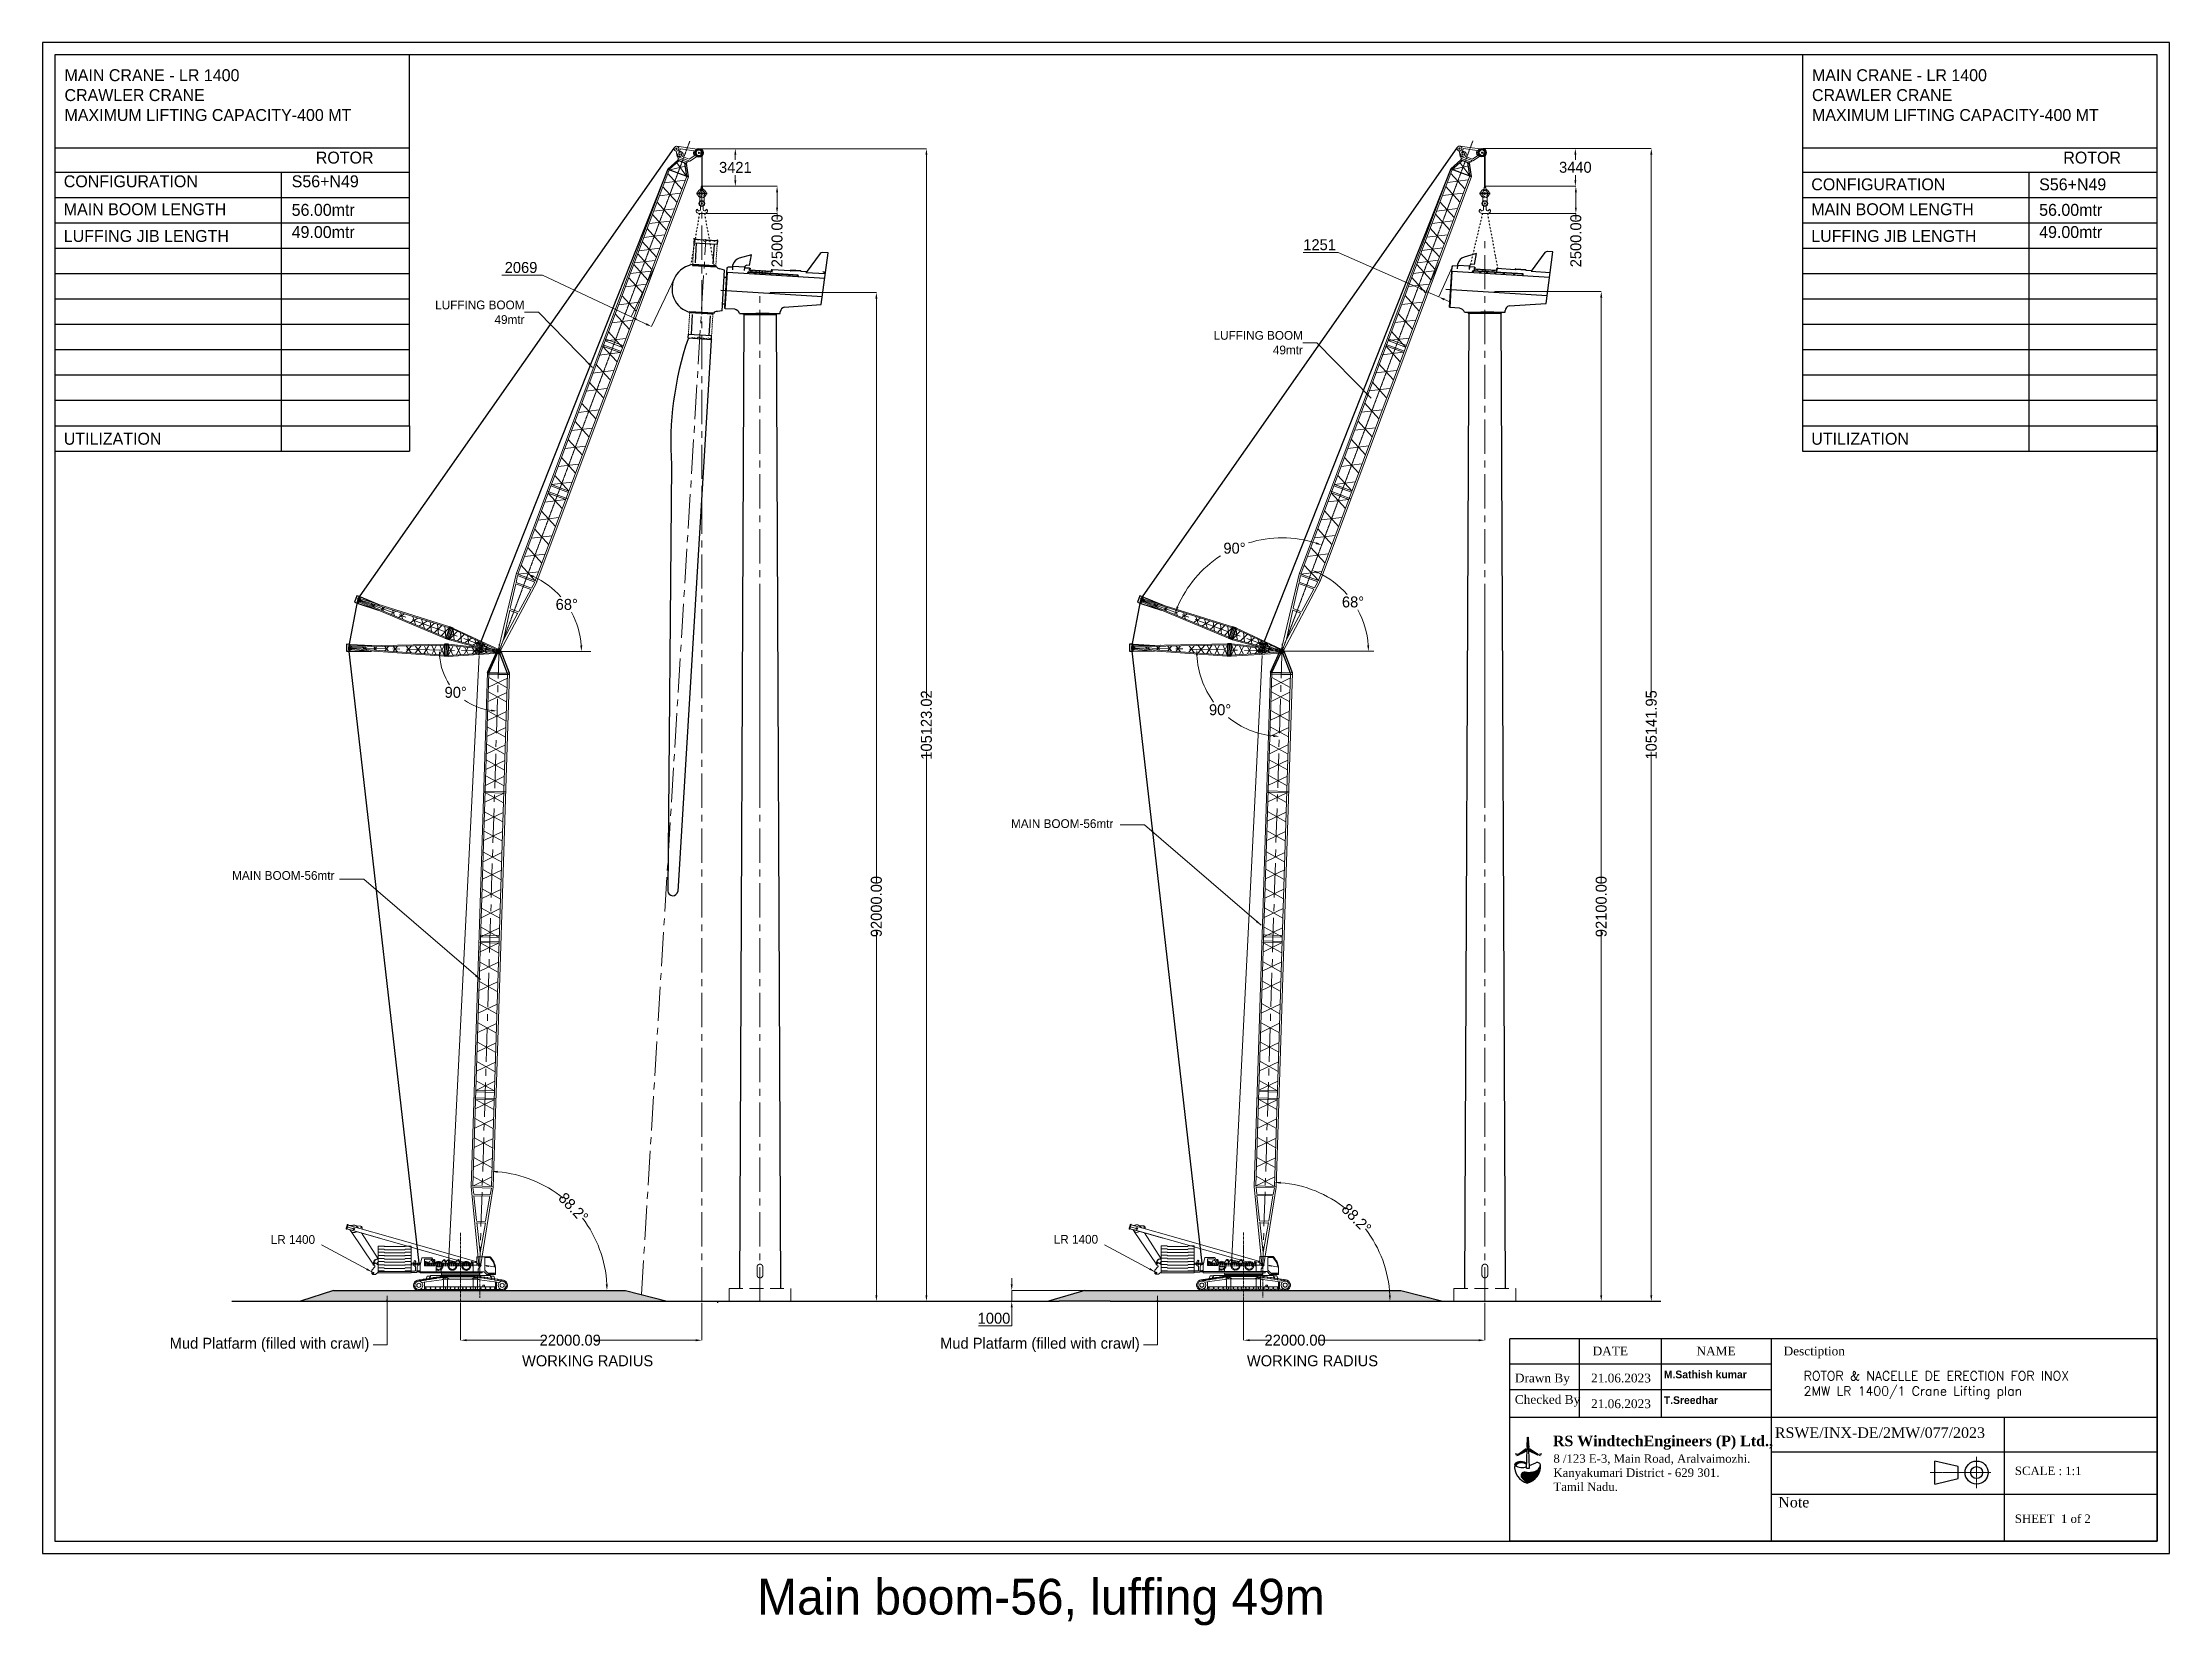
# Model space of a CAD drawing. Header units: millimetres. Extents: x 231823 to 465764730, y -4950 to 144085.
# Drawn here: x 587601 to 781556, y -4950 to 139416 of the extents above; entities that cross this region are included whole.
import ezdxf

# ---------------------------------------------------------------- set-up
doc = ezdxf.new("R2010")
doc.units = ezdxf.units.MM
for name, pattern in [('CENTER', [2, 1.25, -0.25, 0.25, -0.25]), ('DIVIDE2', [0.625, 0.25, -0.125, 0, -0.125, 0, -0.125]), ('HIDDEN', [0.375, 0.25, -0.125])]:
    doc.linetypes.add(name, pattern=pattern)
doc.styles.add('style1', font='aehalf.shx')
doc.dimstyles.new('ISO-25', dxfattribs={"dimtxt": 1000, "dimasz": 550, "dimexe": 1.25, "dimexo": 0.625, "dimgap": 200, "dimtad": 1, "dimtih": 1, "dimtoh": 1, "dimdec": 0, "dimtxsty": 'Standard', "dimcen": 2.5, "dimadec": 0, "dimazin": 0, "dimtfac": 1, "dimtdec": 0, "dimtmove": 0, "dimatfit": 3, "dimfxl": 1, "dimlwd": 5, "dimlwe": 5, "dimarcsym": 0})
doc.dimstyles.get("Standard").update_dxf_attribs({"dimtxt": 1000, "dimasz": 550, "dimexe": 0.18, "dimexo": 150, "dimgap": 0.09, "dimtad": 0, "dimzin": 0, "dimdsep": 46, "dimtxsty": 'style1', "dimcen": 0.09, "dimclrd": 7, "dimclre": 7, "dimadec": 0, "dimazin": 0, "dimtfac": 1, "dimtofl": 0, "dimtmove": 0, "dimatfit": 3, "dimfxl": 1, "dimtolj": 1, "dimtzin": 0, "dimlwd": 5, "dimlwe": 5, "dimarcsym": 0})
pattern_1 = [(45, (722589.0883, 10943.649), (-1.9998617, 1.9998617), [])]

msp = doc.modelspace()

# ---------------------------------------------------------------- texts
at = {"color": 7, "ltscale": 50}
for s, insert, char_height, attachment_point in [('\\A1;{\\fVijaya|b0|i0|c0|p34;MAIN CRANE - LR 1400\\PCRAWLER CRANE\\PMAXIMUM LIFTING CAPACITY-400 MT}', (589604.035, 134614.472, -1132.97), 1089.72864, 4), ('\\A1;{\\fVijaya|b0|i0|c0|p34;MAIN CRANE - LR 1400\\PCRAWLER CRANE\\PMAXIMUM LIFTING CAPACITY-400 MT}', (748958.577, 134614.472, -1132.97), 1089.72864, 4), ('\\A1;{\\fVijaya|b0|i0|c0|p34;ROTOR }', (612521.771, 128915.18, -1132.97), 1089.72864, 4), ('\\A1;{\\fVijaya|b0|i0|c0|p34;ROTOR }', (771876.314, 128915.18, -1132.97), 1089.72864, 4), ('\\A1;{\\fVijaya|b0|i0|c0|p34;CONFIGURATION}', (589539.197, 126751.492, -1132.97), 1089.72864, 4), ('\\A1;{\\fVijaya|b0|i0|c0|p34;S56+N49}', (610320.224, 126751.492, -1132.97), 1089.72864, 4), ('\\A1;{\\fVijaya|b0|i0|c0|p34;CONFIGURATION}', (748893.739, 126474.3, -1132.97), 1089.72864, 4), ('\\A1;{\\fVijaya|b0|i0|c0|p34;MAIN BOOM LENGTH}', (589539.197, 124204.951, -1132.97), 1089.72864, 4), ('\\A1;{\\fVijaya|b0|i0|c0|p34;\\P56.00mtr}', (610320.224, 125056.416, -1132.97), 1089.72864, 4), ('\\A1;{\\fVijaya|b0|i0|c0|p34;MAIN BOOM LENGTH}', (748893.739, 124204.951, -1132.97), 1089.72864, 4), ('\\A1;{\\fVijaya|b0|i0|c0|p34;\\P56.00mtr}', (769674.767, 125056.416, -1132.97), 1089.72864, 4), ('\\A1;{\\fVijaya|b0|i0|c0|p34;LUFFING JIB LENGTH ^I}', (589539.197, 121766.629, -1132.97), 1089.72864, 4), ('\\A1;{\\fVijaya|b0|i0|c0|p34;49.00mtr}', (610320.224, 122125.723, -1132.97), 1089.72864, 4), ('\\A1;{\\fVijaya|b0|i0|c0|p34;LUFFING JIB LENGTH ^I}', (748893.739, 121766.629, -1132.97), 1089.72864, 4), ('\\A1;{\\fVijaya|b0|i0|c0|p34;49.00mtr}', (769674.767, 122125.723, -1132.97), 1089.72864, 4), ('{\\fVijaya|b0|i0|c0|p34;LUFFING BOOM\\P49mtr}', (631549.442, 114811.317), 800, 6), ('{\\fVijaya|b0|i0|c0|p34;LUFFING BOOM\\P49mtr}', (702532.679, 112037.123), 800, 6), ('\\A1;{\\fVijaya|b0|i0|c0|p34;UTILIZATION}', (589539.197, 103271.475), 1089.72864, 4), ('\\A1;{\\fVijaya|b0|i0|c0|p34;UTILIZATION}', (748893.739, 103271.475), 1089.72864, 4), ('{\\fVijaya|b0|i0|c0|p34;MAIN BOOM-56mtr}', (685248.452, 68172.807), 800, 6), ('{\\fVijaya|b0|i0|c0|p34;MAIN BOOM-56mtr}', (614219.443, 63444.197), 800, 6), ('{\\fVijaya|b0|i0|c0|p34;LR 1400}', (612453.95, 30245.658), 800, 6), ('{\\fVijaya|b0|i0|c0|p34;LR 1400}', (683858.122, 30264.498), 800, 6), ('{\\fVijaya|b0|i0|c0|p34;Mud Platfarm (filled with crawl)}', (617403.092, 20640.853), 1000, 6), ('{\\fVijaya|b0|i0|c0|p34;Mud Platfarm (filled with crawl)}', (687657.331, 20640.853), 1000, 6), ('{\\fVijaya|b0|i0|c0|p34;WORKING RADIUS}', (643286.447, 19182.887), 1000, 6), ('{\\fVijaya|b0|i0|c0|p34;WORKING RADIUS}', (709387.656, 19182.887), 1000, 6)]:
    msp.add_mtext(s, dxfattribs=dict(at, insert=insert, char_height=char_height, attachment_point=attachment_point))
at = {"color": 7, "ltscale": 50, "attachment_point": 4}
for s, insert, char_height, width in [('\\A1;{\\fVijaya|b0|i0|c0|p34;S56+N49}', (769674.767, 126474.3, -1132.97), 1089.72864, 5690.05705), ('\\A1;{\\fVijaya|b0|i0|c0|p34;Main boom-56, luffing 49m}', (652765.888, -2822.627), 3269.18592, 115672.28096)]:
    msp.add_mtext(s, dxfattribs=dict(at, insert=insert, char_height=char_height, width=width))
at = {"color": 0, "attachment_point": 1}
for s, insert, char_height, width in [('{\\fTimes New Roman|b0|i0|c0|p18;DATE}', (728948.903, 20484.989), 802.97556, 654376.61055), ('{\\fTimes New Roman|b0|i0|c0|p18;NAME}', (738421.295, 20484.989), 802.97556, 654376.61055), ('{\\fTimes New Roman|b0|i0|c0|p18;Desctiption}', (746369.136, 20484.989), 802.97556, 654376.61055), ('{\\fTimes New Roman|b0|i0|c0|p18;Drawn By}', (721863.301, 18017.596), 802.97556, 654376.61055), ('{\\fTimes New Roman|b0|i0|c0|p18;21.06.2023}', (728809.237, 18017.596), 802.97556, 654376.61055), ('{\\fBradley Hand ITC|b1|i0|c0|p66;M.Sathish kumar}', (735449.489, 18297.908), 706.6185, 575851.41728), ('{\\Fcomplex|c0;ROTOR & NACELLE DE ERECTION FOR INOX\\P2MW LR 1400/1 Crane Lifting plan }', (748205.599, 18230.178), 832.52506, 678457.66982), ('{\\fTimes New Roman|b0|i0|c0|p18;Checked By}', (721863.301, 16062.259), 802.97556, 654376.61055), ('{\\fTimes New Roman|b0|i0|c0|p18;21.06.2023}', (728809.237, 15671.309), 802.97556, 654376.61055), ('{\\fBradley Hand ITC|b1|i0|c0|p66;T.Sreedhar}', (735449.489, 15951.621), 706.6185, 575851.41728), ('{\\fTimes New Roman|b1|i0|c0|p18;RS WindtechEngineers (P) Ltd.,}', (725331.935, 12363.671), 962.37306, 784275.94482), ('{\\fTimes New Roman|b0|i0|c0|p18;RSWE/INX-DE/2MW/077/2023}', (745573.438, 13114.612), 963.57068, 785251.93266), ('\\A1;{\\fTimes New Roman|b0|i0|c0|p18;8 /123 E-3, Main Road, Aralvaimozhi.\\PKanyakumari District - 629 301.\\PTamil Nadu.}', (725380.759, 10654.778), 769.89845, 627420.75585), ('{\\fTimes New Roman|b0|i0|c0|p18;SCALE : 1:1}', (767460.586, 9538.283), 770.85654, 628201.54613), ('{\\fTimes New Roman|b0|i0|c0|p18;Note}', (745887.643, 6777.322), 963.57068, 785251.93266), ('{\\fTimes New Roman|b0|i0|c0|p18;SHEET  1 of 2}', (767460.586, 5170.05), 770.85654, 628201.54613)]:
    msp.add_mtext(s, dxfattribs=dict(at, insert=insert, char_height=char_height, width=width))

# ---------------------------------------------------------------- blocks, each defined once
blk = doc.blocks.new('*D42')
at = {"color": 7, "linetype": 'ByBlock', "lineweight": 5, "ltscale": 50, "transparency": 16777216}
for p, q in [((720013, 116712), (729740, 116712)), ((729740, 116162), (729740, 62847)), ((729740, 25162), (729740, 58376)), ((720072, 24612), (729740, 24612))]:
    blk.add_line(p, q, dxfattribs=at)
at = {"color": 7, "linetype": 'ByBlock', "ltscale": 50, "transparency": 16777216}
for points in [[(729649, 116162), (729832, 116162), (729740, 116712)], [(729649, 25162), (729832, 25162), (729740, 24612)]]:
    blk.add_solid(points, dxfattribs=at)
at = {"layer": 'Defpoints', "color": 0, "linetype": 'ByBlock', "ltscale": 50, "transparency": 16777216}
for p in [(719863, 116712), (719922, 24612), (729740, 24612)]:
    blk.add_point(p, dxfattribs=at)
at = {"color": 0, "linetype": 'ByBlock', "ltscale": 50, "transparency": 16777216, "insert": (729740, 60612), "char_height": 1000, "attachment_point": 5, "rotation": 90, "style": 'style1'}
blk.add_mtext('\\A1;92100.00', dxfattribs=at)
blk = doc.blocks.new('*D39')
at = {"color": 7, "linetype": 'ByBlock', "lineweight": 5, "ltscale": 50, "transparency": 16777216}
for p, q in [((697127, 24462), (697127, 21064)), ((719127, 24462), (719127, 21064)), ((697677, 21064), (699588, 21064)), ((718577, 21064), (704059, 21064))]:
    blk.add_line(p, q, dxfattribs=at)
at = {"color": 7, "linetype": 'ByBlock', "ltscale": 50, "transparency": 16777216}
for points in [[(697677, 21155), (697677, 20972), (697127, 21064)], [(718577, 21155), (718577, 20972), (719127, 21064)]]:
    blk.add_solid(points, dxfattribs=at)
at = {"layer": 'Defpoints', "color": 0, "linetype": 'ByBlock', "ltscale": 50, "transparency": 16777216}
for p in [(697127, 24612), (719127, 24612), (719127, 21064)]:
    blk.add_point(p, dxfattribs=at)
at = {"color": 0, "linetype": 'ByBlock', "ltscale": 50, "transparency": 16777216, "insert": (701824, 21064), "char_height": 1000, "attachment_point": 5, "style": 'style1'}
blk.add_mtext('\\A1;22000.00', dxfattribs=at)
blk = doc.blocks.new('LR-400T crane old')
at = {"lineweight": 18, "ltscale": 50}
h = blk.add_hatch(color=254, dxfattribs=at)
h.paths.add_polyline_path([(1563, 1301, 0.1776847), (1523, 1324), (1337, 1353, 0.142903), (1256, 1343), (1256, 1268, 0.0770278), (1322, 1246), (1516, 1215, 0.2402142), (1551, 1227)])
h.paths.add_polyline_path([(1832, 1275), (1605, 1311, 0.1603782), (1563, 1301), (1551, 1227, 0.237186), (1580, 1205), (1826, 1166, 0.239759), (1860, 1178), (1871, 1252, 0.1693872)])
h.paths.add_polyline_path([(2141, 1226), (1913, 1262, 0.1658092), (1871, 1252), (1860, 1178, 0.2381004), (1889, 1156), (2134, 1118, 0.2396268), (2168, 1129), (2180, 1203, 0.1693872)])
h.paths.add_polyline_path([(2449, 1178), (2222, 1214, 0.1657863), (2180, 1203), (2168, 1129, 0.2364543), (2197, 1108), (2442, 1069, 0.2397896), (2477, 1080), (2488, 1155, 0.1693872)])
h.paths.add_polyline_path([(2797, 1106, 0.1693872), (2758, 1129), (2530, 1165, 0.1657863), (2488, 1155), (2477, 1080, 0.2368558), (2506, 1059), (2751, 1020, 0.2399576), (2785, 1032)])
h.paths.add_polyline_path([(3066, 1080), (2839, 1116, 0.1657863), (2797, 1106), (2785, 1032, 0.2350073), (2814, 1010), (3059, 971, 0.2398184), (3093, 983), (3105, 1057, 0.1693872)])
h.paths.add_polyline_path([(3414, 1008, 0.1693872), (3375, 1032), (3147, 1067, 0.1657863), (3105, 1057), (3093, 983, 0.2345358), (3122, 961), (3368, 923, 0.2397871), (3402, 934)])
h.paths.add_polyline_path([(3722, 960, 0.1693872), (3683, 983), (3456, 1019, 0.1657863), (3414, 1008), (3402, 934, 0.2351807), (3431, 913), (3676, 874, 0.2397319), (3710, 886)])
h.paths.add_polyline_path([(3983, 920, 0.058003), (3877, 952), (3767, 970, 0.1735273), (3722, 960), (3710, 886, 0.2405595), (3739, 864), (3839, 848, -0.0760661), (3947, 817, 0.3070167), (3971, 824), (4006, 890, 0.2449007)])
h.paths.add_polyline_path([(4042, 889, 0.2449007), (4006, 890), (3971, 824, 0.3070167), (3979, 800, -0.1468741), (4124, 644, 0.2447179), (4148, 633), (4217, 663, 0.2406672), (4220, 696, 0.1389982)])
h.paths.add_polyline_path([(4243, 642, 0.2406672), (4217, 663), (4148, 633, 0.2447179), (4139, 610, -0.0893075), (4162, 480), (4271, 480, 0.0865495)])
h.paths.add_polyline_path([(4271, 480), (4162, 480, -0.04446), (4156, 414, 0.1434108), (4166, 378), (4238, 359, 0.2140792), (4264, 396, 0.0439731)])
h.paths.add_polyline_path([(4241, 313, 0.2140792), (4238, 359), (4166, 378, 0.1434108), (4139, 352, -0.1130984), (4049, 213, 0.1371558), (4023, 169), (4068, 109, 0.1889995), (4109, 121, 0.1232614)])
h.paths.add_polyline_path([(4068, 109), (4023, 169, 0.1371558), (3974, 157, -0.0934589), (3844, 112, 0.1110543), (3791, 92), (3791, 17, 0.0883525), (3887, 10, 0.0894282), (4045, 73, 0.1889995)])
h.paths.add_polyline_path([(3791, 92, 0.0703925), (3697, 109), (3597, 109, 0.0703925), (3504, 92), (3504, 17, 0.0703925), (3597, 0), (3697, 0, 0.0703925), (3791, 17)])
h.paths.add_polyline_path([(3504, 92, 0.0703925), (3410, 109), (3259, 109, 0.0703925), (3165, 92), (3165, 17, 0.0703925), (3259, 0), (3410, 0, 0.0703925), (3504, 17)])
h.paths.add_polyline_path([(3165, 92, 0.0703925), (3071, 109), (2920, 109, 0.0703925), (2826, 92), (2826, 17, 0.0703925), (2920, 0), (3071, 0, 0.0703925), (3165, 17)])
h.paths.add_polyline_path([(2826, 92, 0.0703925), (2733, 109), (2582, 109, 0.0703925), (2488, 92), (2488, 17, 0.0703925), (2582, 0), (2733, 0, 0.0703925), (2826, 17)])
h.paths.add_polyline_path([(2488, 92, 0.0703925), (2394, 109), (2243, 109, 0.0703925), (2149, 92), (2149, 17, 0.0703925), (2243, 0), (2394, 0, 0.0703925), (2488, 17)])
h.paths.add_polyline_path([(2149, 92, 0.0703925), (2055, 109), (1905, 109, 0.0703925), (1811, 92), (1811, 17, 0.0703925), (1905, 0), (2055, 0, 0.0703925), (2149, 17)])
h.paths.add_polyline_path([(1811, 92, 0.0703925), (1717, 109), (1566, 109, 0.0703925), (1472, 92), (1472, 17, 0.0703925), (1566, 0), (1717, 0, 0.0703925), (1811, 17)])
h.paths.add_polyline_path([(1472, 92, 0.0703925), (1378, 109), (1227, 109, 0.0703925), (1134, 92), (1134, 17, 0.0703925), (1227, 0), (1378, 0, 0.0703925), (1472, 17)])
h.paths.add_polyline_path([(1134, 92, 0.0703925), (1040, 109), (889, 109, 0.0703925), (795, 92), (795, 17, 0.0703925), (889, 0), (1040, 0, 0.0703925), (1134, 17)])
h.paths.add_polyline_path([(795, 92, 0.0703925), (701, 109), (550, 109, 0.0703925), (456, 92), (456, 17, 0.0703925), (550, 0), (701, 0, 0.0703925), (795, 17)])
h.paths.add_polyline_path([(118, 92, 0.0703925), (24, 109), (-42, 109, 0.0703925), (-136, 92), (-136, 17, 0.0703925), (-42, 0), (24, 0, 0.0703925), (118, 17)])
h.paths.add_polyline_path([(-136, 92, 0.0703925), (-230, 109), (-381, 109, 0.0703925), (-475, 92), (-475, 17, 0.0703925), (-381, 0), (-230, 0, 0.0703925), (-136, 17)])
h.paths.add_polyline_path([(-475, 92, 0.0703925), (-568, 109), (-719, 109, 0.0703925), (-813, 92), (-813, 17, 0.0703925), (-719, 0), (-568, 0, 0.0703925), (-475, 17)])
h.paths.add_polyline_path([(-813, 92, 0.0703925), (-907, 109), (-1058, 109, 0.0703925), (-1152, 92), (-1152, 17, 0.0703925), (-1058, 0), (-907, 0, 0.0703925), (-813, 17)])
h.paths.add_polyline_path([(-1152, 92, 0.0703925), (-1246, 109), (-1396, 109, 0.0703925), (-1490, 92), (-1490, 17, 0.0703925), (-1396, 0), (-1246, 0, 0.0703925), (-1152, 17)])
h.paths.add_polyline_path([(-1490, 92, 0.0703925), (-1584, 109), (-1735, 109, 0.0703925), (-1829, 92), (-1829, 17, 0.0703925), (-1735, 0), (-1584, 0, 0.0703925), (-1490, 17)])
h.paths.add_polyline_path([(-1829, 92, 0.0703925), (-1923, 109), (-2074, 109, 0.0703925), (-2167, 92), (-2167, 17, 0.0703925), (-2074, 0), (-1923, 0, 0.0703925), (-1829, 17)])
h.paths.add_polyline_path([(-2167, 92, 0.0703925), (-2261, 109), (-2412, 109, 0.0703925), (-2506, 92), (-2506, 17, 0.0703925), (-2412, 0), (-2261, 0, 0.0703925), (-2167, 17)])
h.paths.add_polyline_path([(-2506, 92, 0.0703925), (-2600, 109), (-2751, 109, 0.0703925), (-2845, 92), (-2845, 17, 0.0703925), (-2751, 0), (-2600, 0, 0.0703925), (-2506, 17)])
h.paths.add_polyline_path([(-2845, 92, 0.0703925), (-2938, 109), (-3089, 109, 0.0703925), (-3183, 92), (-3183, 17, 0.0703925), (-3089, 0), (-2938, 0, 0.0703925), (-2845, 17)])
h.paths.add_polyline_path([(-3183, 92, 0.0703925), (-3277, 109), (-3428, 109, 0.0703925), (-3522, 92), (-3522, 17, 0.0703925), (-3428, 0), (-3277, 0, 0.0703925), (-3183, 17)])
h.paths.add_polyline_path([(-3522, 92, 0.0703925), (-3616, 109), (-3715, 109, 0.0703925), (-3809, 92), (-3809, 17, 0.0703925), (-3715, 0), (-3616, 0, 0.0703925), (-3522, 17)])
h.paths.add_polyline_path([(-3809, 92, 0.1110543), (-3862, 112, -0.0934589), (-3992, 157, 0.1371558), (-4041, 169), (-4086, 109, 0.1889995), (-4063, 73, 0.0894282), (-3905, 10, 0.0883525), (-3809, 17)])
h.paths.add_polyline_path([(-4067, 213, -0.1130984), (-4158, 352, 0.1434108), (-4184, 378), (-4256, 359, 0.2140792), (-4259, 313, 0.1232614), (-4128, 121, 0.1889995), (-4086, 109), (-4041, 169, 0.1371558)])
h.paths.add_polyline_path([(-4180, 480), (-4289, 480, 0.0439731), (-4282, 396, 0.2140792), (-4256, 359), (-4184, 378, 0.1434108), (-4175, 414, -0.04446)])
h.paths.add_polyline_path([(-4157, 610, 0.2447179), (-4166, 633), (-4235, 663, 0.2406672), (-4261, 642, 0.0865495), (-4289, 480), (-4180, 480, -0.0893075)])
h.paths.add_polyline_path([(-3997, 800, 0.3070167), (-3989, 824), (-4024, 890, 0.2449007), (-4061, 889, 0.1389982), (-4238, 696, 0.2406672), (-4235, 663), (-4166, 633, 0.2447179), (-4143, 644, -0.1468741)])
h.paths.add_polyline_path([(-3728, 886), (-3740, 960, 0.1735273), (-3786, 970), (-3895, 952, 0.058003), (-4002, 920, 0.2449007), (-4024, 890), (-3989, 824, 0.3070167), (-3965, 817, -0.0753384), (-3858, 848), (-3756, 864, 0.2334171)])
for points in [[(-3449, 913, 0.2351184), (-3420, 934), (-3432, 1009, 0.1603782), (-3474, 1019), (-3701, 983, 0.1693872), (-3740, 960), (-3728, 886, 0.2405595), (-3694, 874)], [(-3141, 961, 0.2373445), (-3112, 983), (-3123, 1057, 0.1603782), (-3165, 1067), (-3393, 1032, 0.1693872), (-3432, 1008), (-3420, 934, 0.2405595), (-3386, 923)], [(-3084, 1080, 0.1693872), (-3123, 1057), (-3112, 983, 0.2405595), (-3077, 971), (-2831, 1010, 0.2326598), (-2803, 1032), (-2815, 1106, 0.1603782), (-2857, 1116)], [(-2524, 1059, 0.2389423), (-2495, 1080), (-2506, 1155, 0.1603782), (-2548, 1165), (-2776, 1129, 0.1693872), (-2815, 1106), (-2803, 1032, 0.2405595), (-2769, 1020)], [(-2216, 1108, 0.2401229), (-2186, 1129), (-2198, 1204, 0.1603782), (-2240, 1214), (-2467, 1178, 0.1693872), (-2506, 1155), (-2495, 1080, 0.2405595), (-2461, 1069)], [(-2159, 1226, 0.1693872), (-2198, 1203), (-2186, 1129, 0.2405595), (-2152, 1118), (-1906, 1156, 0.2345973), (-1878, 1178), (-1889, 1252, 0.1603782), (-1931, 1262)], [(-1598, 1205, 0.2385099), (-1569, 1227), (-1581, 1301, 0.1603782), (-1623, 1311), (-1850, 1275, 0.1693872), (-1889, 1252), (-1878, 1178, 0.2405595), (-1844, 1166)], [(-1344, 1245, 0.2378007), (-1315, 1267), (-1326, 1341, 0.159019), (-1368, 1351), (-1545, 1323, 0.1587094), (-1581, 1301), (-1569, 1227, 0.23814), (-1535, 1215)], [(-1208, 1360), (-1295, 1360, 0.227649), (-1326, 1341), (-1315, 1267, 0.2065064), (-1278, 1251), (-1208, 1251, 0.0703925), (-1114, 1268), (-1114, 1343, 0.0703925)], [(-1114, 1343), (-1114, 1268, 0.0703925), (-1020, 1251), (-869, 1251, 0.0703925), (-775, 1268), (-775, 1343, 0.0703925), (-869, 1360), (-1020, 1360, 0.0703925)], [(-531, 1251, 0.0703925), (-437, 1268), (-437, 1343, 0.0703925), (-531, 1360), (-681, 1360, 0.0703925), (-775, 1343), (-775, 1268, 0.0703925), (-681, 1251)], [(212, 109, 0.0703925), (118, 92), (118, 17, 0.0703925), (212, 0), (363, 0, 0.0703925), (456, 17), (456, 92, 0.0703925), (363, 109)]]:
    blk.add_hatch(color=254, dxfattribs=at).paths.add_polyline_path(points)
h = blk.add_hatch(color=254, dxfattribs=at)
h.paths.add_polyline_path([(-192, 1251, 0.0703925), (-98, 1268), (-98, 1343, 0.0703925), (-192, 1360), (-343, 1360, 0.0703925), (-437, 1343), (-437, 1268, 0.0703925), (-343, 1251)])
h.paths.add_polyline_path([(146, 1251, 0.0703925), (240, 1268), (240, 1343, 0.0703925), (146, 1360), (-4, 1360, 0.0703925), (-98, 1343), (-98, 1268, 0.0703925), (-4, 1251)])
h.paths.add_polyline_path([(485, 1251, 0.0703925), (579, 1268), (579, 1343, 0.0703925), (485, 1360), (334, 1360, 0.0703925), (240, 1343), (240, 1268, 0.0703925), (334, 1251)])
h.paths.add_polyline_path([(824, 1251, 0.0703925), (918, 1268), (918, 1343, 0.0703925), (824, 1360), (673, 1360, 0.0703925), (579, 1343), (579, 1268, 0.0703925), (673, 1251)])
h.paths.add_polyline_path([(1162, 1251, 0.0703925), (1256, 1268), (1256, 1343, 0.0703925), (1162, 1360), (1011, 1360, 0.0703925), (918, 1343), (918, 1268, 0.0703925), (1011, 1251)])
at = {"color": 7, "lineweight": 18, "ltscale": 50}
for p, q in [((-10349, 5955), (-10423, 5679)), ((-10278, 5936), (-10352, 5660)), ((-5542, 4624), (-10257, 5964)), ((-10154, 5935), (-9924, 5922)), ((-9511, 5900), (-9098, 5877)), ((-9461, 5849), (-9319, 5698)), ((-9659, 5611), (-10351, 5807)), ((-7354, 4771), (-10348, 5623)), ((-10250, 5595), (-10048, 5485)), ((294, 2593), (-10058, 5543)), ((-7963, 2422), (-9976, 5383)), ((-9032, 5251), (-7511, 2881)), ((-8968, 5733), (-8978, 5601)), ((-7511, 4061), (-7511, 1611)), ((-7511, 4061), (-6975, 4061)), ((-6975, 4061), (-6938, 4010)), ((-6938, 4010), (-5085, 4010)), ((1382, 2650), (-5542, 4624)), ((-5048, 4061), (-5085, 4010)), ((-5048, 4061), (-4511, 4061)), ((-4511, 4061), (-4511, 1611)), ((-8084, 1847), (-7806, 2165)), ((-7920, 2514), (-7978, 2391)), ((-7962, 2333), (-7978, 2391)), ((-7806, 2246), (-7962, 2333)), ((-7920, 2514), (-7832, 2537)), ((-7511, 2357), (-7832, 2537)), ((-7806, 2246), (-7806, 2165)), ((-7511, 3777), (-6975, 3777)), ((-7511, 3493), (-6975, 3493)), ((-7511, 3209), (-6975, 3209)), ((-7511, 2925), (-6975, 2925)), ((-7511, 2641), (-6975, 2641)), ((-7511, 2357), (-6975, 2357)), ((-7511, 2073), (-6975, 2073)), ((-6975, 3777), (-6938, 3726)), ((-6975, 3493), (-6938, 3442)), ((-6975, 3209), (-6938, 3158)), ((-6975, 2925), (-6938, 2874)), ((-6975, 2641), (-6938, 2590)), ((-6975, 2357), (-6938, 2306)), ((-6975, 2073), (-6938, 2022)), ((-6938, 3726), (-5085, 3726)), ((-6938, 3442), (-5085, 3442)), ((-6938, 3158), (-5085, 3158)), ((-6938, 2874), (-5085, 2874)), ((-6938, 2590), (-5085, 2590)), ((-6938, 2306), (-5085, 2306)), ((-6938, 2022), (-5085, 2022)), ((-5048, 3777), (-5085, 3726)), ((-5048, 3493), (-5085, 3442)), ((-5048, 3209), (-5085, 3158)), ((-5048, 2925), (-5085, 2874)), ((-5048, 2641), (-5085, 2590)), ((-5048, 2357), (-5085, 2306)), ((-5048, 2073), (-5085, 2022)), ((-5048, 3777), (-4511, 3777)), ((-5048, 3493), (-4511, 3493)), ((-5048, 3209), (-4511, 3209)), ((-5048, 2925), (-4511, 2925)), ((-5048, 2641), (-4511, 2641)), ((-5048, 2357), (-4511, 2357)), ((-5048, 2073), (-4511, 2073)), ((-3635, 2492), (-4511, 2492)), ((-4265, 2570), (-4265, 2250)), ((-4105, 2173), (-4202, 2250)), ((-4157, 2752), (-4067, 2660)), ((-4136, 2563), (-4136, 2197)), ((-4105, 2173), (-4105, 1838)), ((-3972, 2173), (-3972, 1844)), ((-3528, 2985), (-3674, 2311)), ((-3674, 2311), (-3674, 1611)), ((-2613, 2985), (-3528, 2985)), ((-3303, 2303), (-3303, 2829)), ((-2464, 2492), (-3303, 2492)), ((-2367, 2258), (-3260, 2258)), ((-2713, 2876), (-3245, 2876)), ((-2868, 2492), (-2868, 2616)), ((-2815, 2689), (-2616, 2758)), ((-2348, 2290), (-2672, 2854)), ((-2229, 2309), (-2613, 2985)), ((-2506, 2796), (-2433, 2821)), ((-2333, 2493), (-2333, 2749)), ((1145, 2492), (-2333, 2492)), ((-2229, 1706), (-2229, 2309)), ((-2229, 2150), (-1757, 2150)), ((-1757, 1706), (-1757, 2150)), ((-1745, 2556), (-1564, 2784)), ((-1365, 2556), (-1185, 2784)), ((-1365, 2725), (-1365, 2492)), ((-414, 2635), (-990, 2746)), ((-985, 2725), (-985, 2492)), ((-477, 2556), (-297, 2784)), ((-97, 2725), (-97, 2492)), ((206, 2516), (-97, 2574)), ((1341, 2574), (1013, 2637)), ((1145, 2546), (1013, 2571)), ((1145, 2549), (1145, 1706)), ((1467, 2311), (1467, 3084)), ((1467, 3084), (2695, 3084)), ((1596, 1958), (1819, 2232)), ((1596, 1706), (1596, 1958)), ((2212, 2311), (2212, 3007)), ((2212, 3007), (2670, 3007)), ((3182, 2130), (2212, 2311)), ((2212, 2311), (2212, 1850)), ((2386, 2245), (2537, 2217)), ((2519, 2210), (2408, 2231)), ((2516, 2231), (2411, 2251)), ((2532, 2236), (2547, 2236)), ((2537, 2199), (2547, 2199)), ((2547, 2236), (2547, 2199)), ((3182, 1452), (3182, 2130)), ((-8084, 1542), (-8084, 1847)), ((-8084, 1542), (-8013, 1465)), ((-8013, 1465), (-7752, 1465)), ((-7752, 1465), (-7511, 1672)), ((-7511, 1789), (-6975, 1789)), ((-7511, 1738), (-4511, 1738)), ((-7511, 1611), (-4511, 1611)), ((-6975, 1789), (-6938, 1738)), ((-5048, 1789), (-5085, 1738)), ((-5048, 1789), (-4511, 1789)), ((-3994, 1649), (-4511, 1649)), ((-4163, 1781), (-4477, 1781)), ((-4167, 383), (-4256, 359)), ((-4150, 627), (-4235, 663)), ((-4031, 183), (-4086, 109)), ((-4031, 183), (-4086, 109)), ((-3989, 824), (-4024, 890)), ((-3994, 1844), (-3994, 1649)), ((-3994, 1844), (-3972, 1844)), ((-3994, 1746), (-3674, 1746)), ((-3946, 1794), (-3816, 1794)), ((-3946, 1698), (-3816, 1698)), ((-3786, 970), (-3895, 952)), ((-3756, 864), (-3879, 845)), ((-3809, 109), (-3616, 109)), ((-3809, 109), (-3809, 0)), ((-3771, 1812), (-3674, 1812)), ((-3771, 1681), (-3674, 1681)), ((-3728, 886), (-3740, 960)), ((-3715, 0), (-3616, 0)), ((-3474, 1019), (-3701, 983)), ((-3449, 913), (-3694, 874)), ((-3674, 1706), (1957, 1706)), ((-3674, 1611), (-3561, 1611)), ((-3561, 1611), (1619, 1611)), ((-1290, 1047), (-3553, 749)), ((-3522, 92), (-3522, 17)), ((-3420, 934), (-3432, 1009)), ((-3428, 109), (-3277, 109)), ((-3428, 0), (-3277, 0)), ((-3165, 1067), (-3393, 1032)), ((-3141, 961), (-3386, 923)), ((-3304, 782), (-3304, 109)), ((-3304, 330), (3286, 330)), ((-3183, 92), (-3183, 17)), ((-3112, 983), (-3123, 1057)), ((-3042, 1320), (-3115, 1141)), ((-3115, 1141), (-3115, 1071)), ((-3089, 109), (-2938, 109)), ((-3089, 0), (-2938, 0)), ((-2857, 1116), (-3084, 1080)), ((-2831, 1010), (-3077, 971)), ((-2779, 1320), (-3042, 1320)), ((-2742, 1292), (-2853, 1116)), ((-2845, 92), (-2845, 17)), ((-2803, 1032), (-2815, 1106)), ((-2779, 1320), (-2742, 1292)), ((-2548, 1165), (-2776, 1129)), ((-2524, 1059), (-2769, 1020)), ((-2751, 109), (-2600, 109)), ((-2751, 0), (-2600, 0)), ((-2742, 1360), (-1272, 1360)), ((-2742, 1360), (-2742, 1292)), ((-2495, 1080), (-2506, 1155)), ((-2506, 92), (-2506, 17)), ((-2506, 92), (-2506, 17)), ((-2240, 1214), (-2467, 1178)), ((-2216, 1108), (-2461, 1069)), ((-2412, 109), (-2261, 109)), ((-2412, 0), (-2261, 0)), ((-2186, 1129), (-2198, 1204)), ((-2184, 1113), (-2184, 1113)), ((-2167, 92), (-2167, 17)), ((-1931, 1262), (-2159, 1226)), ((-1906, 1156), (-2152, 1118)), ((-2074, 109), (-1923, 109)), ((-2074, 0), (-1923, 0)), ((-1878, 1178), (-1889, 1252)), ((-1875, 1161), (-1875, 1161)), ((-1623, 1311), (-1850, 1275)), ((-1598, 1205), (-1844, 1166)), ((-1829, 92), (-1829, 17)), ((-1743, 1575), (1720, 1575)), ((-1743, 1575), (-1743, 1445)), ((-1641, 1445), (-1743, 1445)), ((-1735, 109), (-1584, 109)), ((-1735, 0), (-1584, 0)), ((-1670, 1333), (-1670, 1397)), ((-1641, 1397), (-1670, 1397)), ((-1469, 1225), (-1660, 998)), ((-1641, 1611), (-1641, 1575)), ((-1641, 1445), (1619, 1445)), ((-1641, 1397), (1619, 1397)), ((-1569, 1227), (-1581, 1301)), ((-1567, 1210), (-1567, 1210)), ((-1550, 1013), (-1550, 102)), ((-1368, 1351), (-1545, 1323)), ((-1344, 1245), (-1535, 1215)), ((-1490, 92), (-1490, 17)), ((-1410, 1235), (-1351, 1244)), ((-1396, 109), (-1246, 109)), ((-1396, 0), (-1246, 0)), ((-1351, 1244), (-1038, 1047)), ((-1313, 1414), (-1336, 1414)), ((-1329, 1357), (-1329, 1358)), ((-1315, 1267), (-1326, 1341)), ((-1313, 1414), (-1313, 1360)), ((-1313, 1414), (1295, 1414)), ((2724, 1360), (-1313, 1360)), ((-1208, 1360), (-1295, 1360)), ((-1290, 1047), (1290, 1047)), ((-1208, 1251), (-1278, 1251)), ((-1179, 1047), (-1179, 100)), ((-1152, 92), (-1152, 17)), ((-1152, 92), (-1152, 17)), ((-1114, 1343), (-1114, 1268)), ((-1058, 109), (-907, 109)), ((-1058, 0), (-907, 0)), ((-1020, 1360), (-869, 1360)), ((-1020, 1251), (-869, 1251)), ((-813, 92), (-813, 17)), ((-775, 1343), (-775, 1268)), ((-775, 1343), (-775, 1268)), ((-719, 109), (-568, 109)), ((-719, 0), (-568, 0)), ((-681, 1360), (-531, 1360)), ((-531, 1251), (-681, 1251)), ((-475, 92), (-475, 17)), ((-475, 92), (-475, 17)), ((-437, 1343), (-437, 1268)), ((-381, 109), (-230, 109)), ((-381, 0), (-230, 0)), ((-343, 1360), (-192, 1360)), ((-343, 1251), (-192, 1251)), ((-136, 92), (-136, 17)), ((-98, 1343), (-98, 1268)), ((-98, 1343), (-98, 1268)), ((-42, 109), (24, 109)), ((-42, 0), (24, 0)), ((146, 1360), (-4, 1360)), ((-4, 1251), (146, 1251)), ((118, 92), (118, 17)), ((212, 109), (363, 109)), ((212, 0), (363, 0)), ((240, 1343), (240, 1268)), ((334, 1360), (485, 1360)), ((334, 1251), (485, 1251)), ((456, 92), (456, 17)), ((456, 92), (456, 17)), ((550, 109), (701, 109)), ((550, 0), (701, 0)), ((579, 1343), (579, 1268)), ((579, 1343), (579, 1268)), ((673, 1360), (824, 1360)), ((673, 1251), (824, 1251)), ((795, 92), (795, 17)), ((889, 109), (1040, 109)), ((889, 0), (1040, 0)), ((918, 1343), (918, 1268)), ((1011, 1360), (1162, 1360)), ((1011, 1251), (1162, 1251)), ((1333, 1244), (1020, 1047)), ((1134, 92), (1134, 17)), ((1134, 92), (1134, 17)), ((1161, 1047), (1161, 100)), ((1227, 109), (1378, 109)), ((1227, 0), (1378, 0)), ((1256, 1268), (1256, 1343)), ((1256, 1251), (1256, 1251)), ((1272, 1047), (3535, 749)), ((1295, 1414), (1295, 1360)), ((1318, 1414), (1295, 1414)), ((1322, 1246), (1516, 1215)), ((1337, 1353), (1523, 1324)), ((1451, 1225), (1642, 998)), ((1472, 92), (1472, 17)), ((1532, 1013), (1532, 102)), ((1551, 1227), (1563, 1301)), ((1566, 109), (1717, 109)), ((1566, 0), (1717, 0)), ((1580, 1205), (1826, 1166)), ((1605, 1311), (1832, 1275)), ((1619, 1611), (1619, 1575)), ((1619, 1611), (1957, 1611)), ((1720, 1445), (1619, 1445)), ((1647, 1397), (1619, 1397)), ((1647, 1333), (1647, 1397)), ((1720, 1575), (1720, 1445)), ((1811, 92), (1811, 17)), ((1860, 1178), (1871, 1252)), ((1889, 1156), (2134, 1118)), ((1905, 109), (2055, 109)), ((1905, 0), (2055, 0)), ((1913, 1262), (2141, 1226)), ((1957, 1611), (1957, 1706)), ((1957, 1706), (2140, 1706)), ((2140, 1706), (2392, 1452)), ((2149, 92), (2149, 17)), ((2168, 1129), (2180, 1203)), ((2197, 1108), (2442, 1069)), ((2212, 1850), (2478, 1583)), ((2222, 1214), (2449, 1178)), ((2243, 109), (2394, 109)), ((2243, 0), (2394, 0)), ((2392, 1452), (3182, 1452)), ((2477, 1080), (2488, 1155)), ((2478, 1583), (3182, 1583)), ((2488, 92), (2488, 17)), ((2488, 92), (2488, 17)), ((2506, 1059), (2751, 1020)), ((2530, 1165), (2758, 1129)), ((2544, 1583), (2544, 1452)), ((2544, 1520), (3060, 1520)), ((2582, 109), (2733, 109)), ((2582, 0), (2733, 0)), ((2724, 1360), (2724, 1292)), ((2761, 1320), (2724, 1292)), ((2724, 1292), (2835, 1117)), ((2761, 1320), (3024, 1320)), ((2785, 1032), (2797, 1106)), ((2814, 1010), (3059, 971)), ((2826, 92), (2826, 17)), ((2835, 1117), (3066, 1080)), ((2920, 109), (3071, 109)), ((2920, 0), (3071, 0)), ((3024, 1320), (3097, 1141)), ((3060, 1583), (3060, 1452)), ((3093, 983), (3105, 1057)), ((3097, 1141), (3097, 1075)), ((3122, 961), (3368, 923)), ((3147, 1067), (3375, 1032)), ((3165, 92), (3165, 17)), ((3173, 782), (3173, 294)), ((3227, 782), (3173, 782)), ((3173, 252), (3173, 94)), ((3209, 273), (3190, 273)), ((3227, 782), (3227, 293)), ((3227, 252), (3227, 109)), ((3259, 109), (3410, 109)), ((3259, 0), (3410, 0)), ((3286, 782), (3286, 109)), ((3402, 934), (3414, 1008)), ((3431, 913), (3676, 874)), ((3456, 1019), (3683, 983)), ((3504, 92), (3504, 17)), ((3597, 109), (3697, 109)), ((3597, 0), (3697, 0)), ((3710, 886), (3722, 960)), ((3739, 864), (3860, 845)), ((3767, 970), (3877, 952)), ((3791, 92), (3791, 17)), ((3971, 824), (4006, 890)), ((4023, 169), (4068, 109)), ((4148, 633), (4217, 663)), ((4166, 378), (4238, 359))]:
    blk.add_line(p, q, dxfattribs=at)
at = {"color": 7, "linetype": 'CENTER', "lineweight": 5, "ltscale": 200}
for p, q in [((0, -1767), (0, 5273)), ((1749, 3050), (1749, -651))]:
    blk.add_line(p, q, dxfattribs=at)
at = {"color": 7, "linetype": 'HIDDEN', "lineweight": 18, "ltscale": 500}
for p, q in [((-3651, 2417), (-4511, 2417)), ((-3664, 2359), (-4511, 2359)), ((-2421, 2417), (-3303, 2417)), ((-2388, 2359), (-3303, 2359)), ((1145, 2417), (-2290, 2417)), ((1145, 2359), (-2257, 2359)), ((1145, 2250), (-2229, 2250))]:
    blk.add_line(p, q, dxfattribs=at)
at = {"color": 251, "lineweight": 18, "ltscale": 50}
blk.add_line((1749, 2311), (-654, 2311), dxfattribs=at)
at = {"color": 7, "ltscale": 50}
for p, q in [((-1336, 1414), (-1336, 1445)), ((1318, 1414), (1318, 1445))]:
    blk.add_line(p, q, dxfattribs=at)
at = {"color": 7, "lineweight": 18, "ltscale": 50}
blk.add_lwpolyline([(2187, 489), (2023, 489), (2023, 338), (2187, 338)], close=True, dxfattribs=at)
for centre, radius in [((-10305, 5978), 12.1), ((-10396, 5636), 12.1), ((-9733, 5632), 82.7), ((-9074, 5777), 30.7), ((-7907, 2382), 28.1), ((-7859, 2483), 28.1), ((-7583, 2541), 34.3), ((-2415, 2746), 26.6), ((-1471, 2725), 40.2), ((-1092, 2725), 40.2), ((-199, 2725), 40.2), ((1013, 2604), 32.7), ((1416, 2583), 26.5), ((1749, 2311), 74), ((1749, 2310), 74), ((1749, 2311), 43.9), ((2386, 2245), 6.43), ((-7960, 1605), 55.4), ((-3809, 480), 371), ((-3809, 480), 188), ((-3176, 227), 32.7), ((-2731, 227), 32.7), ((-2284, 227), 32.7), ((-1869, 227), 32.7), ((-1400, 1166), 69.3), ((-1367, 227), 32.7), ((-932, 227), 32.7), ((-535, 227), 32.7), ((-197, 227), 32.7), ((204, 227), 32.7), ((517, 227), 32.7), ((914, 227), 32.7), ((1381, 1166), 69.3), ((1349, 227), 32.7), ((1851, 227), 32.7), ((2266, 227), 32.7), ((2713, 227), 32.7), ((3124, 227), 32.7), ((3791, 480), 371), ((3791, 480), 188)]:
    blk.add_circle(centre, radius, dxfattribs=at)
for centre, radius, start, end in [((-10305, 5978), 50.2, 302.52126, 207.47874), ((-9733, 5632), 348, 14.67406, 133.57838), ((-9112, 5733), 144, 359.7096, 85.7599), ((-10396, 5636), 50.2, 122.52126, 27.47874), ((-9733, 5632), 348, 194.67406, 313.57838), ((-7583, 2541), 348, 78.13212, 187.27267), ((-7583, 2541), 312, 76.75086, 183.73204), ((-4025, 2550), 241, 123.34874, 175.2533), ((-4016, 2542), 253, 190.44948, 191.21883), ((-4001, 2539), 138, 118.92036, 170.06183), ((-3638, 2043), 358, 117.94555, 158.76545), ((-3242, 2812), 63.6, 93.06571, 165.22927), ((-3251, 2310), 53.1, 187.86893, 280.42827), ((-3219, 2250), 320, 49.10279, 103.00551), ((-3219, 2250), 406, 36.56663, 99.73386), ((-2768, 2598), 102, 117.84526, 169.92018), ((-2714, 2824), 51.6, 35.45251, 88.47722), ((-2410, 2748), 76.8, 358.68417, 110.33028), ((-2366, 2278), 20.8, 265.55185, 33.0296), ((-2013, 2250), 406, 36.56663, 142.65085), ((-2013, 2250), 320, 49.10279, 130.89721), ((-1478, 2710), 114, 7.59696, 143.55291), ((-1098, 2710), 114, 7.59696, 143.55291), ((-745, 2250), 406, 36.56663, 126.32941), ((-745, 2250), 320, 49.10279, 130.89721), ((-210, 2710), 114, 7.59696, 143.55291), ((513, 2250), 406, 36.56663, 143.43337), ((513, 2250), 320, 49.10279, 130.89721), ((1416, 2583), 75.8, 8.95306, 186.85971), ((1705, 2629), 217, 189.23289, 281.58665), ((1749, 2311), 106, 311.6836, 90), ((1749, 2311), 106, 311.6836, 316.02381), ((2386, 2245), 19.8, 21.26228, 317.54545), ((2386, 2245), 12.9, 64.14383, 274.66391), ((2388, 2096), 136, 81.80277, 91.34139), ((2442, 2383), 136, 247.46635, 257.00496), ((2517, 2244), 12.8, 253.07693, 302.64316), ((2515, 2198), 12.8, 36.16458, 85.7308), ((2532, 2223), 13.2, 90, 131.61131), ((2537, 2212), 13.2, 207.19642, 269.80889), ((2532, 2223), 13.2, 68.99885, 69.12447), ((1595, 1921), 1528, 8.3851, 45.29305), ((1595, 1921), 1600, 7.48998, 46.60927), ((-4440, 1843), 72.2, 189.8337, 239.24296), ((-3809, 480), 480, 160.21363, 190.07141), ((-4227, 406), 55.4, 190.00945, 238.45432), ((-4207, 332), 55.4, 151.94072, 200.38558), ((-4228, 627), 36.5, 101.09137, 155.21888), ((-3809, 480), 480, 200.32363, 228.43129), ((-4204, 683), 36.5, 158.2457, 212.37321), ((-3809, 480), 480, 121.59772, 153.25095), ((-4241, 412), 66.2, 329.62042, 10.37676), ((-4216, 320), 66.2, 20.01827, 60.77461), ((-4164, 661), 27.4, 266.26556, 321.26977), ((-4184, 613), 27.4, 352.19481, 47.19902), ((-4164, 1840), 59, 271.14627, 1.67132), ((-4092, 167), 58.8, 232.40807, 275.21859), ((-4029, 120), 58.8, 191.24142, 234.05194), ((-4132, 145), 93.9, 14.69489, 45.93377), ((-3809, 480), 480, 238.02872, 258.46978), ((-4041, 854), 39.8, 64.9723, 120.01602), ((-4039, 75), 93.9, 60.52624, 91.76512), ((-3985, 884), 39.8, 115.22908, 170.27281), ((-3809, 480), 480, 97.58031, 113.64738), ((-4011, 818), 22.4, 294.96815, 14.91754), ((-3946, 1746), 47.9, 90, 270), ((-3972, 838), 22.4, 220.32757, 300.27696), ((-3877, 283), 274, 264.11954, 284.316), ((-3881, -16), 130, 56.12162, 81.46954), ((-3701, 1746), 124, 157.38216, 202.61784), ((-3771, 1746), 65.4, 90, 132.9283), ((-3771, 1746), 65.4, 227.0717, 270), ((-3703, -232), 340, 92.06976, 108.17597), ((-3703, 340), 340, 251.82403, 267.93024), ((-3777, 901), 68.9, 58.12672, 97.50414), ((-3764, 903), 39.5, 279.70977, 333.81394), ((-3688, 915), 68.9, 100.49586, 139.87328), ((-3700, 913), 39.5, 224.18606, 278.29023), ((-3628, -232), 340, 71.82403, 87.93024), ((-3628, 340), 340, 272.06976, 288.17597), ((-3416, -232), 340, 92.06976, 108.17597), ((-3416, 340), 340, 251.82403, 267.93024), ((-3468, 950), 68.9, 58.12672, 94.70367), ((-3456, 952), 40.2, 280.37233, 333.29626), ((-3379, 964), 68.9, 100.49586, 139.87328), ((-3392, 962), 39.5, 224.18606, 278.29023), ((-3289, -232), 340, 71.82403, 87.93024), ((-3289, 340), 340, 272.06976, 288.17597), ((-3077, -232), 340, 92.06976, 108.17597), ((-3077, 340), 340, 251.82403, 267.93024), ((-3160, 999), 68.9, 58.12672, 97.50414), ((-3147, 1001), 40.2, 278.05048, 333.30592), ((-3071, 1013), 68.9, 100.49586, 139.87328), ((-3083, 1011), 39.5, 224.18606, 278.29023), ((-2951, -232), 340, 71.82403, 87.93024), ((-2951, 340), 340, 272.06976, 288.17597), ((-2851, 1048), 68.9, 58.12672, 94.70367), ((-2738, -232), 340, 92.06976, 108.17597), ((-2738, 340), 340, 251.82403, 267.93024), ((-2839, 1050), 40.2, 277.05781, 333.28113), ((-2762, 1061), 68.9, 100.49586, 139.87328), ((-2775, 1059), 39.5, 224.18606, 278.29023), ((-2612, -232), 340, 71.82403, 87.93024), ((-2612, 340), 340, 272.06976, 288.17597), ((-2543, 1096), 68.9, 58.12672, 97.50414), ((-2530, 1098), 40.1, 278.39248, 333.31046), ((-2454, 1110), 68.9, 100.49586, 139.87328), ((-2400, -232), 340, 92.06976, 108.17597), ((-2400, 340), 340, 251.82403, 267.93024), ((-2466, 1108), 39.5, 224.18606, 278.29023), ((-2274, -232), 340, 71.82403, 87.93024), ((-2274, 340), 340, 272.06976, 288.17597), ((-2234, 1145), 68.9, 58.12672, 94.70367), ((-2222, 1147), 40.1, 278.64634, 333.31249), ((-2145, 1159), 68.9, 101.41761, 139.87328), ((-2158, 1157), 39.5, 224.18606, 278.29023), ((-2061, -232), 340, 92.06976, 108.17597), ((-2061, 340), 340, 251.82403, 267.93024), ((-1926, 1194), 68.9, 58.12672, 94.70367), ((-1935, -232), 340, 71.82403, 87.93024), ((-1935, 340), 340, 272.06976, 288.17597), ((-1914, 1196), 40.2, 277.46656, 333.29344), ((-1837, 1208), 68.9, 101.41761, 139.87328), ((-1849, 1205), 39.5, 224.18606, 278.29023), ((-1723, -232), 340, 92.06976, 108.17597), ((-1723, 340), 340, 251.82403, 267.93024), ((-1617, 1242), 68.9, 58.12672, 94.70367), ((-1605, 1245), 40.1, 279.64951, 333.30966), ((-1596, -232), 340, 71.82403, 87.93024), ((-1596, 340), 340, 272.06976, 288.17597), ((-1528, 1256), 68.9, 103.6693, 139.87328), ((-1541, 1255), 40.3, 224.73297, 278.31267), ((-1384, -232), 340, 92.06976, 108.17597), ((-1384, 340), 340, 251.82403, 267.93024), ((-1363, 1283), 68.9, 58.25804, 94.39989), ((-1351, 1285), 40.3, 279.76044, 333.26655), ((-1291, 1318), 42.3, 94.75189, 146.05096), ((-1278, 1301), 49.9, 223.32024, 269.99826), ((-1258, -232), 340, 71.82403, 87.93024), ((-1258, 340), 340, 272.06976, 288.17597), ((-1220, 1020), 340, 71.82403, 87.93024), ((-1220, 1591), 340, 272.06976, 288.17597), ((-1045, -232), 340, 92.06976, 108.17597), ((-1045, 340), 340, 251.82403, 267.93024), ((-1008, 1020), 340, 92.06976, 108.17597), ((-1008, 1591), 340, 251.82403, 267.93024), ((-919, -232), 340, 71.82403, 87.93024), ((-919, 340), 340, 272.06976, 288.17597), ((-882, 1020), 340, 71.82403, 87.93024), ((-882, 1591), 340, 272.06976, 288.17597), ((-707, -232), 340, 92.06976, 108.17597), ((-707, 340), 340, 251.82403, 267.93024), ((-669, 1020), 340, 92.06976, 108.17597), ((-669, 1591), 340, 251.82403, 267.93024), ((-581, -232), 340, 71.82403, 87.93024), ((-581, 340), 340, 272.06976, 288.17597), ((-543, 1020), 340, 71.82403, 87.93024), ((-543, 1591), 340, 272.06976, 288.17597), ((-368, -232), 340, 92.06976, 108.17597), ((-368, 340), 340, 251.82403, 267.93024), ((-331, 1020), 340, 92.06976, 108.17597), ((-331, 1591), 340, 251.82403, 267.93024), ((-242, -232), 340, 71.82403, 87.93024), ((-242, 340), 340, 272.06976, 288.17597), ((-204, 1020), 340, 71.82403, 87.93024), ((-204, 1591), 340, 272.06976, 288.17597), ((-30, -232), 340, 92.06976, 108.17597), ((-30, 340), 340, 251.82403, 267.93024), ((8, 1020), 340, 92.06976, 108.17597), ((8, 1591), 340, 251.82403, 267.93024), ((12, -232), 340, 71.82403, 87.93024), ((12, 340), 340, 272.06976, 288.17597), ((224, -232), 340, 92.06976, 108.17597), ((224, 340), 340, 251.82403, 267.93024), ((134, 1020), 340, 71.82403, 87.93024), ((134, 1591), 340, 272.06976, 288.17597), ((347, 1020), 340, 92.06976, 108.17597), ((347, 1591), 340, 251.82403, 267.93024), ((350, -232), 340, 71.82403, 87.93024), ((350, 340), 340, 272.06976, 288.17597), ((563, -232), 340, 92.06976, 108.17597), ((563, 340), 340, 251.82403, 267.93024), ((473, 1020), 340, 71.82403, 87.93024), ((473, 1591), 340, 272.06976, 288.17597), ((685, 1020), 340, 92.06976, 108.17597), ((685, 1591), 340, 251.82403, 267.93024), ((689, -232), 340, 71.82403, 87.93024), ((689, 340), 340, 272.06976, 288.17597), ((901, -232), 340, 92.06976, 108.17597), ((901, 340), 340, 251.82403, 267.93024), ((811, 1020), 340, 71.82403, 87.93024), ((811, 1591), 340, 272.06976, 288.17597), ((1024, 1020), 340, 92.06976, 108.17597), ((1024, 1591), 340, 251.82403, 267.93024), ((1027, -232), 340, 71.82403, 87.93024), ((1027, 340), 340, 272.06976, 288.17597), ((1240, -232), 340, 92.06976, 108.17597), ((1240, 340), 340, 251.82403, 267.93024), ((1150, 1020), 340, 71.82403, 87.93024), ((1150, 1591), 340, 272.06976, 288.17597), ((1314, 1210), 145, 81.09747, 113.62816), ((1360, 1469), 227, 242.61557, 260.23425), ((1366, -232), 340, 71.82403, 87.93024), ((1366, 340), 340, 272.06976, 288.17597), ((1578, -232), 340, 92.06976, 108.17597), ((1578, 340), 340, 251.82403, 267.93024), ((1522, 1255), 40.4, 261.20208, 315.23142), ((1511, 1258), 67.2, 40.0044, 80.30673), ((1587, 1245), 40.3, 206.73418, 260.10712), ((1599, 1242), 68.9, 85.29633, 121.74196), ((1705, -232), 340, 71.82403, 87.93024), ((1705, 340), 340, 272.06976, 288.17597), ((1917, -232), 340, 92.06976, 108.17597), ((1917, 340), 340, 251.82403, 267.93024), ((1831, 1205), 39.7, 261.83829, 315.769), ((1819, 1208), 68.9, 40.12672, 79.50414), ((1896, 1196), 40.3, 206.73155, 260.30266), ((1907, 1196), 66.9, 85.02314, 122.68119), ((2043, -232), 340, 71.82403, 87.93024), ((2043, 340), 340, 272.06976, 288.17597), ((2140, 1157), 39.7, 261.86651, 315.76856), ((2127, 1159), 68.9, 40.12672, 79.50414), ((2255, -232), 340, 92.06976, 108.17597), ((2255, 340), 340, 251.82403, 267.93024), ((2204, 1147), 40.3, 206.73709, 259.95105), ((2216, 1147), 66.9, 85.02569, 122.67864), ((2382, -232), 340, 71.82403, 87.93024), ((2382, 340), 340, 272.06976, 288.17597), ((2448, 1108), 39.7, 261.83175, 315.76909), ((2436, 1110), 68.9, 40.12672, 79.50414), ((2512, 1099), 40.3, 206.73554, 260.03664), ((2524, 1098), 66.9, 85.02569, 122.67864), ((2594, -232), 340, 92.06976, 108.17597), ((2594, 340), 340, 251.82403, 267.93024), ((2720, -232), 340, 71.82403, 87.93024), ((2720, 340), 340, 272.06976, 288.17597), ((2757, 1059), 39.7, 261.79587, 315.76961), ((2744, 1061), 68.9, 40.12672, 79.50414), ((2821, 1050), 40.3, 206.74371, 259.64351), ((2833, 1050), 66.9, 85.02569, 122.67864), ((2933, -232), 340, 92.06976, 108.17597), ((2933, 340), 340, 251.82403, 267.93024), ((3065, 1011), 39.7, 261.8256, 315.76918), ((3052, 1013), 68.9, 40.12672, 79.50414), ((3059, -232), 340, 71.82403, 87.93024), ((3059, 340), 340, 272.06976, 288.17597), ((3129, 1001), 40.3, 206.75217, 259.54954), ((3141, 1001), 66.9, 85.02569, 122.67864), ((3271, -232), 340, 92.06976, 108.17597), ((3271, 340), 340, 251.82403, 267.93024), ((3194, 294), 21.6, 179.15173, 262.07127), ((3194, 251), 21.6, 97.92873, 180.84827), ((3206, 294), 21.1, 276.69555, 1.30502), ((3206, 251), 21.1, 358.69498, 83.30445), ((3373, 962), 39.7, 261.8323, 315.76908), ((3361, 964), 68.9, 40.12672, 79.50414), ((3438, 952), 40.3, 206.74283, 259.68027), ((3397, -232), 340, 71.82403, 87.93024), ((3397, 340), 340, 272.06976, 288.17597), ((3450, 952), 66.9, 85.02569, 122.67864), ((3610, -232), 340, 92.06976, 108.17597), ((3610, 340), 340, 251.82403, 267.93024), ((3682, 913), 39.7, 261.84407, 315.76891), ((3669, 915), 68.9, 40.12672, 79.50414), ((3685, -232), 340, 71.82403, 87.93024), ((3685, 340), 340, 272.06976, 288.17597), ((3746, 903), 39.5, 206.18606, 260.29023), ((3758, 901), 68.9, 82.49586, 121.87328), ((3863, -16), 130, 98.53046, 123.87838), ((3859, 283), 274, 255.684, 275.88046), ((3791, 480), 480, 66.35262, 82.41969), ((3791, 480), 480, 281.53022, 301.97128), ((3954, 838), 22.4, 239.72304, 319.67243), ((3993, 818), 22.4, 165.08246, 245.03185), ((4020, 75), 93.9, 88.23488, 119.47376), ((3791, 480), 371, 26.12182, 59.54392), ((3967, 884), 39.8, 9.72719, 64.77092), ((4023, 854), 39.8, 59.98398, 115.0277), ((4114, 145), 93.9, 134.06623, 165.30511), ((3791, 480), 480, 26.74905, 58.40228), ((4011, 120), 58.8, 305.94806, 348.75858), ((3791, 480), 371, 313.97717, 339.78775), ((4074, 167), 58.8, 264.78141, 307.59193), ((3791, 480), 480, 311.56871, 339.67637), ((4146, 661), 27.4, 218.73023, 273.73444), ((4198, 320), 66.2, 119.22539, 159.98173), ((4166, 613), 27.4, 132.80098, 187.80519), ((3791, 480), 371, 349.81722, 20.4136), ((4223, 412), 66.2, 169.62324, 210.37958), ((4186, 683), 36.5, 327.62679, 21.7543), ((4209, 627), 36.5, 24.78112, 78.90863), ((4209, 406), 55.4, 301.54568, 349.99055), ((4189, 332), 55.4, 339.61442, 28.05928), ((3791, 480), 480, 349.92859, 19.78637)]:
    blk.add_arc(centre, radius, start, end, dxfattribs=at)
at = {"color": 7, "linetype": 'HIDDEN', "lineweight": 18, "ltscale": 300}
for centre, radius, start, end in [((-3219, 2250), 320, 3.15499, 49.10279), ((-3219, 2250), 406, 2.904, 36.56663), ((-2013, 2250), 406, 161.81998, 178.99601), ((-2013, 2250), 320, 130.89721, 149.36705), ((-2013, 2250), 406, 237.87126, 36.56663), ((-745, 2250), 406, 126.32941, 36.56663), ((-745, 2250), 320, 130.89721, 49.10279), ((513, 2250), 406, 143.43337, 36.56663), ((513, 2250), 320, 130.89721, 49.10279)]:
    blk.add_arc(centre, radius, start, end, dxfattribs=at)
at = {"color": 254, "lineweight": 18, "ltscale": 50}
blk.add_arc((-2013, 2250), 320, 227.56391, 49.10279, dxfattribs=at)
blk = doc.blocks.new('M.Boom-56mtr')
at = {"color": 7, "linetype": 'CENTER', "lineweight": 5, "ltscale": 2500}
blk.add_line((1573, 56648), (0, 0), dxfattribs=at)
at = {"color": 7, "linetype": 'ByBlock', "ltscale": 50}
for p, q in [((524, 54069), (1359, 55958)), ((650, 54040), (1437, 55822)), ((2349, 53985), (1643, 55805)), ((2510, 54013), (1750, 55974)), ((520, 53926), (2506, 53870)), ((524, 54069), (2510, 54013))]:
    blk.add_line(p, q, dxfattribs=at)
at = {"color": 7, "lineweight": 18}
for p, q in [((-811, 7168), (524, 54069)), ((-650, 7223), (650, 54040)), ((1049, 7176), (2349, 53985)), ((1208, 7112), (2510, 54013)), ((2206, 43063), (213, 43119)), ((2209, 43192), (216, 43248)), ((1615, 29376), (-84, 29423)), ((1619, 29505), (-80, 29552)), ((1634, 30067), (-64, 30114)), ((1680, 29894), (-19, 29941)), ((1288, 15771), (-411, 15818)), ((1291, 15900), (-407, 15947)), ((1432, 15205), (-587, 15261)), ((1269, 15080), (-430, 15128)), ((-811, 7168), (-85, 63)), ((1209, 7171), (-810, 7228)), ((1034, 7047), (-642, 7094)), ((-642, 7094), (-571, 6470)), ((929, 6429), (-571, 6470)), ((907, 6300), (-556, 6341)), ((-556, 6341), (-299, 4069)), ((91, 54), (1208, 7112)), ((524, 4046), (907, 6300)), ((929, 6429), (1034, 7047)), ((-299, 4019), (525, 3996)), ((-281, 3905), (32, 1144)), ((32, 1144), (497, 3883)), ((-280, 3855), (497, 3833))]:
    blk.add_line(p, q, dxfattribs=at)
at = {"color": 7, "lineweight": 5}
for p, q in [((614, 52719), (2337, 53550)), ((638, 53597), (2312, 52672)), ((529, 49688), (2253, 50519)), ((554, 50567), (2228, 49641)), ((577, 51407), (2300, 52239)), ((601, 52286), (2276, 51360)), ((488, 48214), (2212, 49045)), ((513, 49092), (2187, 48167)), ((445, 46636), (2168, 47467)), ((469, 47514), (2143, 46589)), ((389, 44644), (2064, 43719)), ((405, 45211), (2128, 46042)), ((429, 46090), (2104, 45164)), ((322, 42237), (2046, 43068)), ((347, 43115), (2021, 42189)), ((365, 43766), (2088, 44597)), ((274, 40480), (1997, 41311)), ((298, 41358), (1973, 40433)), ((225, 38723), (1948, 39555)), ((249, 39602), (1924, 38676)), ((172, 36805), (1895, 37636)), ((196, 37683), (1870, 36758)), ((127, 35210), (1851, 36042)), ((152, 36089), (1826, 35163)), ((79, 33454), (1802, 34285)), ((103, 34332), (1777, 33407)), ((30, 31697), (1753, 32528)), ((54, 32576), (1729, 31650)), ((-108, 28545), (1615, 29376)), ((-84, 29423), (1591, 28498)), ((-19, 29941), (1704, 30772)), ((6, 30819), (1680, 29894)), ((-157, 26788), (1566, 27620)), ((-132, 27667), (1542, 26741)), ((-205, 25032), (1518, 25863)), ((-181, 25910), (1493, 24985)), ((-212, 22973), (1511, 23804)), ((-188, 23852), (1486, 22926)), ((-261, 21217), (1462, 22048)), ((-237, 22095), (1438, 21170)), ((-310, 19460), (1413, 20291)), ((-285, 20338), (1389, 19413)), ((-359, 17704), (1365, 18535)), ((-334, 18582), (1340, 17656)), ((-407, 15947), (1316, 16778)), ((-383, 16825), (1291, 15900)), ((-454, 14249), (1269, 15080)), ((-430, 15128), (1244, 14202)), ((-503, 12493), (1220, 13324)), ((-479, 13371), (1196, 12446)), ((-602, 8940), (1121, 9771)), ((-577, 9818), (1097, 8893)), ((-552, 10736), (1171, 11567)), ((-528, 11614), (1147, 10689)), ((-650, 7223), (1074, 8054)), ((-625, 8101), (1049, 7176))]:
    blk.add_line(p, q, dxfattribs=at)
at = {"color": 7, "lineweight": 18, "ltscale": 50}
blk.add_circle((1554, 55980), 196, dxfattribs=at)
blk.add_circle((0, 0), 106)
blk = doc.blocks.new('Boom divider-01')
at = {"color": 7, "lineweight": 18, "ltscale": 50}
for p, q in [((-4368, -1576), (-70, 140)), ((-4707, -1747), (-12189, -5964)), ((-4665, -1831), (-12023, -5980)), ((-4206, -2742), (-4707, -1747)), ((-4137, -2708), (-4638, -1712)), ((-4495, -1746), (-4079, -2573)), ((-3935, -2606), (-4437, -1611)), ((-3867, -2572), (-4368, -1576)), ((-4326, -1660), (-308, -56)), ((-3909, -2487), (-229, -214)), ((-3867, -2572), (70, -140)), ((-4206, -2742), (-12048, -6243)), ((-4248, -2658), (-11962, -6098))]:
    blk.add_line(p, q, dxfattribs=at)
at = {"color": 7, "linetype": 'CENTER', "lineweight": 5, "ltscale": 2500}
blk.add_line((-269, -135), (-12425, -6257), dxfattribs=at)
at = {"color": 7, "ltscale": 50}
for p, q in [((-4368, -1576), (-4707, -1747)), ((-4326, -1660), (-4665, -1831)), ((-4600, -1789), (-4600, -1789)), ((-4329, -1653), (-4329, -1653)), ((-3909, -2487), (-4248, -2658)), ((-3867, -2572), (-4206, -2742))]:
    blk.add_line(p, q, dxfattribs=at)
at = {"color": 7, "lineweight": 5, "ltscale": 50}
for p, q in [((-4665, -1831), (-4632, -2829)), ((-4326, -1660), (-3557, -2270)), ((-3909, -2487), (-3941, -1507)), ((-3642, -1387), (-2963, -1903)), ((-3283, -2100), (-3293, -1248)), ((-2970, -1119), (-2369, -1536)), ((-2667, -1720), (-2645, -989)), ((-2303, -852), (-1710, -1129)), ((-2056, -1343), (-1925, -702)), ((-1572, -561), (-883, -618)), ((-1386, -929), (-1022, -341)), ((-6989, -3880), (-7706, -3545)), ((-7278, -3304), (-7436, -4079)), ((-6168, -3514), (-6979, -3136)), ((-6495, -2863), (-6674, -3740)), ((-5549, -3238), (-6270, -2736)), ((-5905, -2530), (-5931, -3409)), ((-4906, -2951), (-5649, -2386)), ((-5292, -2184), (-5280, -3118)), ((-4248, -2658), (-5031, -2037)), ((-10691, -5531), (-11158, -5492)), ((-10807, -5294), (-11054, -5693)), ((-9882, -5170), (-10268, -4990)), ((-10037, -4860), (-10122, -5277)), ((-10011, -4735), (-10011, -4736)), ((-9764, -5225), (-9765, -5224)), ((-8893, -4729), (-9392, -4496)), ((-9094, -4328), (-9204, -4868)), ((-8138, -4406), (-8731, -4129)), ((-8388, -3930), (-8516, -4557))]:
    blk.add_line(p, q, dxfattribs=at)
at = {"color": 7, "lineweight": 5}
for p, q in [((-4353, -2270), (-4362, -2267)), ((-4083, -2134), (-4091, -2131))]:
    blk.add_line(p, q, dxfattribs=at)
at = {"color": 7, "linetype": 'ByBlock', "ltscale": 50}
for p, q in [((-12262, -5820), (-10486, -5003)), ((-11976, -6386), (-10259, -5444)), ((-12262, -5820), (-12568, -5975)), ((-12568, -5975), (-12281, -6540)), ((-12281, -6540), (-11976, -6386)), ((-11976, -6386), (-12262, -5820))]:
    blk.add_line(p, q, dxfattribs=at)
for radius in [157, 108]:
    blk.add_circle((0, 0), radius)
at = {"color": 7, "lineweight": 18, "ltscale": 50}
for centre, radius in [((-1783, -898), 151), ((-1783, -898), 139), ((-1783, -898), 39.4), ((-1522, -766), 151), ((-1522, -766), 139), ((-1522, -766), 39.4), ((-12119, -6104), 157)]:
    blk.add_circle(centre, radius, dxfattribs=at)
at = {"color": 7, "lineweight": 18}
blk.add_circle((-12119, -6104), 62.4, dxfattribs=at)
blk.add_circle((-12119, -6104), 62.4, dxfattribs=at)
at = {"color": 7, "linetype": 'HIDDEN', "lineweight": 18, "ltscale": 1500}
for radius in [62.4, 49.9]:
    blk.add_circle((-12119, -6104), radius, dxfattribs=at)
blk = doc.blocks.new('boom divider-02')
at = {"color": 7, "linetype": 'ByBlock', "ltscale": 50}
for p, q in [((-13120, 4638), (-13316, 4036)), ((-13316, 4036), (-12991, 3930)), ((-12795, 4532), (-13120, 4638)), ((-12991, 3930), (-12795, 4532)), ((-12991, 3930), (-11110, 3384)), ((-12795, 4532), (-10959, 3857))]:
    blk.add_line(p, q, dxfattribs=at)
at = {"color": 7, "linetype": 'CENTER', "lineweight": 5, "ltscale": 2500}
blk.add_line((-286, 94), (-13218, 4337), dxfattribs=at)
at = {"color": 7, "lineweight": 18, "ltscale": 50}
for p, q in [((-4915, 1026), (-12942, 4081)), ((-4567, 2085), (-12844, 4379)), ((-4885, 1116), (-12778, 4124)), ((-4597, 1996), (-12738, 4250)), ((-4915, 1026), (-4567, 2085)), ((-4842, 1002), (-4494, 2061)), ((-4627, 932), (-4280, 1991)), ((-4554, 908), (-4207, 1967)), ((-4207, 1967), (49, 149)), ((-4417, 1936), (-4705, 1057)), ((-4554, 908), (-49, -149)), ((-4525, 997), (-293, 5)), ((-4236, 1877), (-245, 172))]:
    blk.add_line(p, q, dxfattribs=at)
at = {"color": 7, "lineweight": 5, "ltscale": 50}
for p, q in [((-11477, 3628), (-11781, 3985)), ((-11392, 3878), (-11848, 3769)), ((-10540, 3642), (-10895, 3406)), ((-10649, 3312), (-10796, 3712)), ((-10605, 3191), (-10605, 3192)), ((-10434, 3712), (-10435, 3711)), ((-9497, 3353), (-9956, 3048)), ((-9638, 2927), (-9827, 3444)), ((-8716, 3136), (-9249, 2783)), ((-8875, 2623), (-9099, 3237)), ((-7488, 2796), (-8147, 2359)), ((-7689, 2184), (-7961, 2927)), ((-6622, 2556), (-7367, 2062)), ((-6850, 1864), (-7157, 2705)), ((-5969, 2376), (-6608, 1772)), ((-6216, 1623), (-6373, 2488)), ((-5290, 2188), (-5942, 1518)), ((-5558, 1372), (-5686, 2297)), ((-4597, 1996), (-5279, 1265)), ((-4885, 1116), (-5002, 2108)), ((-4525, 997), (-3855, 1715)), ((-4236, 1877), (-4122, 903)), ((-3808, 829), (-3213, 1440)), ((-3559, 1588), (-3442, 743)), ((-3120, 712), (-2530, 1142)), ((-2893, 1304), (-2763, 584)), ((-2404, 500), (-1859, 862)), ((-2233, 1022), (-2008, 407)), ((-1638, 320), (-965, 480)), ((-1509, 712), (-1062, 185))]:
    blk.add_line(p, q, dxfattribs=at)
at = {"color": 7, "ltscale": 50}
for p, q in [((-4236, 1877), (-4597, 1996)), ((-4207, 1967), (-4567, 2085)), ((-4521, 1979), (-4521, 1979)), ((-4554, 908), (-4915, 1026)), ((-4525, 997), (-4885, 1116)), ((-4234, 1885), (-4234, 1885))]:
    blk.add_line(p, q, dxfattribs=at)
at = {"color": 7, "lineweight": 5}
for p, q in [((-4687, 1465), (-4690, 1473)), ((-4399, 1370), (-4402, 1379))]:
    blk.add_line(p, q, dxfattribs=at)
at = {"color": 7, "lineweight": 18, "ltscale": 50}
for centre, radius in [((-12893, 4230), 157), ((-1897, 623), 151), ((-1897, 623), 139), ((-1897, 623), 39.4), ((-1619, 531), 151), ((-1619, 531), 139), ((-1619, 531), 39.4), ((0, 0), 157), ((0, 0), 157)]:
    blk.add_circle(centre, radius, dxfattribs=at)
at = {"color": 7, "lineweight": 18}
for centre in [(-12893, 4230), (-12893, 4230), (0, 0), (0, 0), (0, 0), (0, 0)]:
    blk.add_circle(centre, 62.4, dxfattribs=at)
at = {"color": 7, "linetype": 'HIDDEN', "lineweight": 18, "ltscale": 1500}
for centre, radius in [((-12893, 4230), 62.4), ((-12893, 4230), 49.9), ((0, 0), 62.4), ((0, 0), 62.4), ((0, 0), 49.9), ((0, 0), 49.9)]:
    blk.add_circle(centre, radius, dxfattribs=at)
blk.add_arc((-71, 31), 223, 112.82222, 216.46257)
blk = doc.blocks.new('*D43')
at = {"color": 7, "linetype": 'ByBlock', "lineweight": 5, "ltscale": 50, "transparency": 16777216}
for start, end in [(50.75056, 85.30582), (2.90398, 37.45924)]:
    blk.add_arc((699622, 24612), 10853, start, end, dxfattribs=at)
at = {"color": 7, "linetype": 'ByBlock', "ltscale": 50, "transparency": 16777216}
for points in [[(700505, 35336), (700515, 35519), (699961, 35459)], [(710552, 25164), (710369, 25159), (710475, 24612)]]:
    blk.add_solid(points, dxfattribs=at)
at = {"layer": 'Defpoints', "color": 0, "linetype": 'ByBlock', "ltscale": 50, "transparency": 16777216}
for p in [(701412, 81900), (699950, 35095), (709077, 29940), (684960, 24612), (735159, 24612)]:
    blk.add_point(p, dxfattribs=at)
at = {"color": 0, "linetype": 'ByBlock', "ltscale": 50, "transparency": 16777216, "insert": (707415, 32165), "char_height": 1000, "attachment_point": 5, "rotation": 314.1049, "style": 'style1'}
blk.add_mtext('\\A1;88.2°', dxfattribs=at)
blk = doc.blocks.new('*D40')
at = {"color": 7, "linetype": 'ByBlock', "lineweight": 5, "ltscale": 50, "transparency": 16777216}
for p, q in [((719277, 126313), (727426, 126313)), ((727426, 125763), (727426, 124363)), ((719496, 123813), (727426, 123813)), ((727426, 123813), (727426, 123263))]:
    blk.add_line(p, q, dxfattribs=at)
at = {"color": 7, "linetype": 'ByBlock', "ltscale": 50, "transparency": 16777216}
for points in [[(727334, 125763), (727518, 125763), (727426, 126313)], [(727334, 124363), (727518, 124363), (727426, 123813)]]:
    blk.add_solid(points, dxfattribs=at)
at = {"layer": 'Defpoints', "color": 0, "linetype": 'ByBlock', "ltscale": 50, "transparency": 16777216}
for p in [(719127, 126313), (727426, 126313), (719346, 123813)]:
    blk.add_point(p, dxfattribs=at)
at = {"color": 0, "linetype": 'ByBlock', "ltscale": 50, "transparency": 16777216, "insert": (727426, 121337), "char_height": 1000, "attachment_point": 5, "rotation": 90, "style": 'style1'}
blk.add_mtext('\\A1;2500.00', dxfattribs=at)
blk = doc.blocks.new('*D41')
at = {"color": 7, "linetype": 'ByBlock', "lineweight": 5, "ltscale": 50, "transparency": 16777216}
for p, q in [((719079, 129754), (734304, 129754)), ((734304, 129204), (734304, 79634)), ((734304, 25162), (734304, 74732)), ((723840, 24612), (734304, 24612))]:
    blk.add_line(p, q, dxfattribs=at)
at = {"color": 7, "linetype": 'ByBlock', "ltscale": 50, "transparency": 16777216}
for points in [[(734212, 129204), (734396, 129204), (734304, 129754)], [(734212, 25162), (734396, 25162), (734304, 24612)]]:
    blk.add_solid(points, dxfattribs=at)
at = {"layer": 'Defpoints', "color": 0, "linetype": 'ByBlock', "ltscale": 50, "transparency": 16777216}
for p in [(718929, 129754), (723690, 24612), (734304, 24612)]:
    blk.add_point(p, dxfattribs=at)
at = {"color": 0, "linetype": 'ByBlock', "ltscale": 50, "transparency": 16777216, "insert": (734304, 77183), "char_height": 1000, "attachment_point": 5, "rotation": 90, "style": 'style1'}
blk.add_mtext('\\A1;105141.95', dxfattribs=at)
blk = doc.blocks.new('49m Main boom')
at = {"color": 7, "linetype": 'CENTER', "lineweight": 5, "ltscale": 20}
blk.add_line((9226, 48826), (0, 0), dxfattribs=at)
for p, q in [((7685, 45978), (8454, 46934)), ((7820, 45960), (8569, 46912)), ((8454, 46934), (8481, 47075)), ((9490, 45644), (9121, 46810)), ((9278, 46780), (9305, 46921)), ((9647, 45614), (9278, 46780)), ((7685, 45985), (9647, 45614))]:
    blk.add_line(p, q)
at = {"color": 7, "lineweight": 18, "ltscale": 50}
for p, q in [((8130, 48161), (10208, 48229)), ((8317, 47256), (8167, 47722)), ((8317, 47256), (9529, 47030)), ((8492, 47072), (9299, 46921)), ((8498, 47998), (9771, 48025)), ((8802, 47320), (9465, 47196)), ((9465, 47196), (9904, 47606)), ((9529, 47030), (10162, 47612))]:
    blk.add_line(p, q, dxfattribs=at)
at = {"color": 7, "lineweight": 5, "ltscale": 50}
for p, q in [((8393, 46683), (9485, 45645)), ((9219, 46511), (7864, 45951))]:
    blk.add_line(p, q, dxfattribs=at)
at = {"color": 7, "linetype": 'ByBlock', "ltscale": 50}
blk.add_line((8454, 46934), (9279, 46778), dxfattribs=at)
at = {"color": 7, "lineweight": 18}
for p, q in [((334, 7206), (7690, 45984)), ((502, 7235), (7815, 45931)), ((2172, 6919), (9490, 45644)), ((2330, 6890), (9647, 45614)), ((6270, 28877), (4600, 29192)), ((6374, 29429), (4705, 29744)), ((6392, 29250), (4722, 29566)), ((6246, 28750), (4576, 29065)), ((3769, 15368), (2099, 15684)), ((3793, 15495), (2123, 15810)), ((3822, 14786), (1837, 15161)), ((3640, 14689), (1971, 15005)), ((334, 7206), (-74, 70)), ((98, 39), (2337, 6888)), ((2337, 6888), (345, 7265)), ((455, 6349), (349, 4065)), ((1893, 6077), (455, 6349)), ((490, 7106), (461, 6479)), ((1935, 6201), (461, 6479)), ((2137, 6795), (490, 7106)), ((1158, 3912), (1893, 6077)), ((1935, 6201), (2137, 6795)), ((341, 3900), (213, 1125)), ((341, 4015), (1151, 3862)), ((213, 1125), (1105, 3756)), ((333, 3851), (1098, 3706))]:
    blk.add_line(p, q, dxfattribs=at)
at = {"color": 7, "lineweight": 5}
for p, q in [((7582, 44702), (9415, 45249)), ((7745, 45565), (9252, 44386)), ((7228, 42829), (8735, 41650)), ((7346, 43454), (9180, 44002)), ((7510, 44317), (9016, 43139)), ((6843, 40791), (8676, 41339)), ((7006, 41654), (8513, 40475)), ((7065, 41966), (8898, 42514)), ((6516, 39059), (8023, 37880)), ((6591, 39457), (8424, 40005)), ((6754, 40321), (8261, 39142)), ((6101, 36861), (7607, 35682)), ((6132, 37028), (7965, 37576)), ((6295, 37891), (7802, 36713)), ((6353, 38196), (8186, 38744)), ((5701, 34746), (7534, 35294)), ((5864, 35609), (7371, 34430)), ((5937, 35997), (7770, 36545)), ((5375, 33019), (7208, 33567)), ((5538, 33883), (7045, 32704)), ((5048, 31293), (6881, 31840)), ((5212, 32156), (6718, 30977)), ((4722, 29566), (6555, 30114)), ((4885, 30429), (6392, 29250)), ((4250, 27339), (5757, 26160)), ((4413, 28202), (6246, 28750)), ((4576, 29065), (6083, 27886)), ((3761, 24749), (5594, 25296)), ((3924, 25612), (5430, 24433)), ((4087, 26475), (5920, 27023)), ((3591, 23580), (5098, 22402)), ((3102, 20990), (4935, 21538)), ((3265, 21854), (4772, 20675)), ((3428, 22717), (5261, 23265)), ((2775, 19264), (4608, 19812)), ((2939, 20127), (4445, 18948)), ((2449, 17537), (4282, 18085)), ((2612, 18400), (4119, 17222)), ((2123, 15810), (3956, 16358)), ((2286, 16674), (3793, 15495)), ((1807, 14141), (3640, 14689)), ((1971, 15005), (3477, 13826)), ((1481, 12415), (3314, 12963)), ((1644, 13278), (3151, 12099)), ((984, 9786), (2491, 8607)), ((1155, 10688), (2988, 11236)), ((1318, 11551), (2825, 10373)), ((502, 7235), (2335, 7783)), ((666, 8098), (2172, 6919)), ((821, 8923), (2654, 9470))]:
    blk.add_line(p, q, dxfattribs=at)
at = {"color": 7, "lineweight": 18, "ltscale": 50}
for centre, radius in [((8145, 47941), 220), ((8145, 47941), 65.3), ((8519, 47462), 183), ((8519, 47462), 57.2), ((10230, 47917), 313), ((10230, 47917), 253), ((10230, 47917), 53.9)]:
    blk.add_circle(centre, radius, dxfattribs=at)
at = {"color": 7, "ltscale": 50}
blk.add_circle((10230, 47917), 388, dxfattribs=at)
blk.add_circle((0, 0), 106)
at = {"color": 7, "lineweight": 18, "ltscale": 50}
for centre, radius, start, end in [((8304, 47144), 113, 3.48073, 83.18774), ((8145, 47941), 357, 317.05911, 9.08923), ((8568, 47471), 279, 327.05779, 125.48363), ((8515, 47169), 100, 190.55848, 256.90988), ((9313, 47021), 100, 261.98242, 328.33381), ((9501, 46921), 113, 75.70455, 155.41156), ((10044, 47881), 309, 152.25736, 242.96992)]:
    blk.add_arc(centre, radius, start, end, dxfattribs=at)
blk = doc.blocks.new('*D56')
at = {"color": 0, "lineweight": 5, "transparency": 16777216}
for p, q in [((705756, 120270), (702556, 120270)), ((713282, 116939), (705756, 120270)), ((715019, 119507), (713784, 116715)), ((716164, 119001), (714928, 116209)), ((714929, 116210), (713785, 116717)), ((715432, 115988), (715935, 115765))]:
    blk.add_line(p, q, dxfattribs=at)
at = {"color": 0, "transparency": 16777216}
for points in [[(713319, 117023), (713244, 116855), (713785, 116717)], [(715469, 116071), (715395, 115904), (714929, 116210)]]:
    blk.add_solid(points, dxfattribs=at)
at = {"layer": 'Defpoints', "color": 0, "transparency": 16777216}
for p in [(715020, 119508), (716164, 119001), (713785, 116717)]:
    blk.add_point(p, dxfattribs=at)
at = {"color": 0, "transparency": 16777216, "insert": (704056, 120970), "char_height": 1000, "attachment_point": 5}
blk.add_mtext('1251', dxfattribs=at)
blk = doc.blocks.new('*D57')
at = {"color": 0, "lineweight": 5, "transparency": 16777216}
for start, end in [(41.20485, 65.49998), (3.99733, 28.76392)]:
    blk.add_arc((700625, 83896), 7885, start, end, dxfattribs=at)
at = {"color": 0, "transparency": 16777216}
for points in [[(703860, 90986), (703930, 91156), (703387, 91281)], [(708582, 84449), (708399, 84442), (708510, 83896)]]:
    blk.add_solid(points, dxfattribs=at)
at = {"layer": 'Defpoints', "color": 0, "transparency": 16777216}
for p in [(718029, 130438), (707874, 86998), (700625, 83896), (700625, 83896), (709013, 83896)]:
    blk.add_point(p, dxfattribs=at)
at = {"color": 0, "transparency": 16777216, "insert": (707104, 88390), "char_height": 1000, "attachment_point": 5}
blk.add_mtext('68%%D', dxfattribs=at)
blk = doc.blocks.new('*D67')
at = {"color": 0, "lineweight": 5, "transparency": 16777216}
for start, end in [(72.54332, 107.11176), (122.78915, 156.90737)]:
    blk.add_arc((700625, 83896), 10347, start, end, dxfattribs=at)
at = {"color": 0, "transparency": 16777216}
for points in [[(703759, 93853), (703699, 93679), (704249, 93587)], [(691192, 87920), (691022, 87988), (690905, 87443)]]:
    blk.add_solid(points, dxfattribs=at)
at = {"layer": 'Defpoints', "color": 0, "transparency": 16777216}
for p in [(718029, 130438), (698891, 94096), (687556, 88665), (700342, 83999), (700625, 83896)]:
    blk.add_point(p, dxfattribs=at)
at = {"color": 0, "transparency": 16777216, "insert": (696297, 93294), "char_height": 1000, "attachment_point": 5}
blk.add_mtext('90°', dxfattribs=at)
blk = doc.blocks.new('*D68')
at = {"color": 0, "lineweight": 5, "transparency": 16777216}
for start, end in [(182.65657, 216.65403), (231.01251, 264.15053)]:
    blk.add_arc((700625, 83896), 7765, start, end, dxfattribs=at)
at = {"color": 0, "transparency": 16777216}
for points in [[(692777, 83535), (692960, 83537), (692862, 84086)], [(699839, 76263), (699827, 76080), (700382, 76135)]]:
    blk.add_solid(points, dxfattribs=at)
at = {"layer": 'Defpoints', "color": 0, "transparency": 16777216}
for p in [(686718, 84236), (700324, 83903), (700646, 84565), (693799, 80195), (698875, 27923)]:
    blk.add_point(p, dxfattribs=at)
at = {"color": 0, "transparency": 16777216, "insert": (694983, 78560), "char_height": 1000, "attachment_point": 5}
blk.add_mtext('90°', dxfattribs=at)
blk = doc.blocks.new('*D69')
at = {"color": 0, "lineweight": 5, "transparency": 16777216}
for p, q in [((682649, 25612), (675982, 25612)), ((675984, 26162), (675984, 26712)), ((675984, 25612), (675984, 24612)), ((679327, 24612), (675982, 24612)), ((675984, 24062), (675984, 22364)), ((675984, 22364), (672950, 22364))]:
    blk.add_line(p, q, dxfattribs=at)
at = {"color": 0, "transparency": 16777216}
for points in [[(675892, 26162), (676075, 26162), (675984, 25612)], [(675892, 24062), (676075, 24062), (675984, 24612)]]:
    blk.add_solid(points, dxfattribs=at)
at = {"layer": 'Defpoints', "color": 0, "transparency": 16777216}
for p in [(682650, 25612), (675984, 24612), (679328, 24612)]:
    blk.add_point(p, dxfattribs=at)
at = {"color": 0, "transparency": 16777216, "insert": (674367, 23064), "char_height": 1000, "attachment_point": 5}
blk.add_mtext('1000', dxfattribs=at)
blk = doc.blocks.new('*D72')
at = {"color": 0, "lineweight": 5, "transparency": 16777216}
for p, q in [((718929, 129754), (727380, 129754)), ((727379, 129204), (727379, 128733)), ((719127, 126313), (727380, 126313)), ((727379, 126863), (727379, 127333))]:
    blk.add_line(p, q, dxfattribs=at)
at = {"color": 0, "transparency": 16777216}
for points in [[(727287, 129204), (727471, 129204), (727379, 129754)], [(727287, 126863), (727471, 126863), (727379, 126313)]]:
    blk.add_solid(points, dxfattribs=at)
at = {"layer": 'Defpoints', "color": 0, "transparency": 16777216}
for p in [(718929, 129754), (719127, 126313), (727379, 126313)]:
    blk.add_point(p, dxfattribs=at)
at = {"color": 0, "transparency": 16777216, "insert": (727379, 128033), "char_height": 1000, "attachment_point": 5}
blk.add_mtext('3440', dxfattribs=at)
blk = doc.blocks.new('*D76')
at = {"color": 7, "linetype": 'ByBlock', "lineweight": 5, "ltscale": 50, "transparency": 16777216}
for p, q in [((653911, 116612), (663639, 116612)), ((663639, 116062), (663639, 62847)), ((663639, 25162), (663639, 58376)), ((653971, 24612), (663639, 24612))]:
    blk.add_line(p, q, dxfattribs=at)
at = {"color": 7, "linetype": 'ByBlock', "ltscale": 50, "transparency": 16777216}
for points in [[(663547, 116062), (663731, 116062), (663639, 116612)], [(663547, 25162), (663731, 25162), (663639, 24612)]]:
    blk.add_solid(points, dxfattribs=at)
at = {"layer": 'Defpoints', "color": 0, "linetype": 'ByBlock', "ltscale": 50, "transparency": 16777216}
for p in [(653761, 116612), (653821, 24612), (663639, 24612)]:
    blk.add_point(p, dxfattribs=at)
at = {"color": 0, "linetype": 'ByBlock', "ltscale": 50, "transparency": 16777216, "insert": (663639, 60612), "char_height": 1000, "attachment_point": 5, "rotation": 90, "style": 'style1'}
blk.add_mtext('\\A1;92000.00', dxfattribs=at)
blk = doc.blocks.new('*D73')
at = {"color": 7, "linetype": 'ByBlock', "lineweight": 5, "ltscale": 50, "transparency": 16777216}
for p, q in [((625723, 24462), (625723, 21064)), ((647723, 24462), (647723, 21064)), ((626273, 21064), (633487, 21064)), ((647173, 21064), (637958, 21064))]:
    blk.add_line(p, q, dxfattribs=at)
at = {"color": 7, "linetype": 'ByBlock', "ltscale": 50, "transparency": 16777216}
for points in [[(626273, 21155), (626273, 20972), (625723, 21064)], [(647173, 21155), (647173, 20972), (647723, 21064)]]:
    blk.add_solid(points, dxfattribs=at)
at = {"layer": 'Defpoints', "color": 0, "linetype": 'ByBlock', "ltscale": 50, "transparency": 16777216}
for p in [(625723, 24612), (647723, 24612), (647723, 21064)]:
    blk.add_point(p, dxfattribs=at)
at = {"color": 0, "linetype": 'ByBlock', "ltscale": 50, "transparency": 16777216, "insert": (635723, 21064), "char_height": 1000, "attachment_point": 5, "style": 'style1'}
blk.add_mtext('\\A1;22000.09', dxfattribs=at)
blk = doc.blocks.new('*D77')
at = {"color": 7, "linetype": 'ByBlock', "lineweight": 5, "ltscale": 50, "transparency": 16777216}
for start, end in [(50.75056, 85.30582), (2.90398, 37.45924)]:
    blk.add_arc((628218, 25608), 10853, start, end, dxfattribs=at)
at = {"color": 7, "linetype": 'ByBlock', "ltscale": 50, "transparency": 16777216}
for points in [[(629101, 36333), (629112, 36516), (628557, 36455)], [(639149, 26160), (638965, 26155), (639071, 25608)]]:
    blk.add_solid(points, dxfattribs=at)
at = {"layer": 'Defpoints', "color": 0, "linetype": 'ByBlock', "ltscale": 50, "transparency": 16777216}
for p in [(630008, 82877), (628545, 36073), (637673, 30936), (618859, 25608), (669058, 25608)]:
    blk.add_point(p, dxfattribs=at)
at = {"color": 0, "linetype": 'ByBlock', "ltscale": 50, "transparency": 16777216, "insert": (636011, 33161), "char_height": 1000, "attachment_point": 5, "rotation": 314.1049, "style": 'style1'}
blk.add_mtext('\\A1;88.2°', dxfattribs=at)
blk = doc.blocks.new('*D74')
at = {"color": 7, "linetype": 'ByBlock', "lineweight": 5, "ltscale": 50, "transparency": 16777216}
for p, q in [((647873, 126313), (654584, 126313)), ((654583, 125763), (654583, 124363)), ((648092, 123813), (654584, 123813)), ((654583, 123813), (654583, 123263))]:
    blk.add_line(p, q, dxfattribs=at)
at = {"color": 7, "linetype": 'ByBlock', "ltscale": 50, "transparency": 16777216}
for points in [[(654492, 125763), (654675, 125763), (654583, 126313)], [(654492, 124363), (654675, 124363), (654583, 123813)]]:
    blk.add_solid(points, dxfattribs=at)
at = {"layer": 'Defpoints', "color": 0, "linetype": 'ByBlock', "ltscale": 50, "transparency": 16777216}
for p in [(647723, 126313), (654583, 126313), (647942, 123813)]:
    blk.add_point(p, dxfattribs=at)
at = {"color": 0, "linetype": 'ByBlock', "ltscale": 50, "transparency": 16777216, "insert": (654583, 121337), "char_height": 1000, "attachment_point": 5, "rotation": 90, "style": 'style1'}
blk.add_mtext('\\A1;2500.00', dxfattribs=at)
blk = doc.blocks.new('*D75')
at = {"color": 7, "linetype": 'ByBlock', "lineweight": 5, "ltscale": 50, "transparency": 16777216}
for p, q in [((647674, 129735), (668203, 129735)), ((668203, 129185), (668203, 79624)), ((668203, 25162), (668203, 74722)), ((657738, 24612), (668203, 24612))]:
    blk.add_line(p, q, dxfattribs=at)
at = {"color": 7, "linetype": 'ByBlock', "ltscale": 50, "transparency": 16777216}
for points in [[(668111, 129185), (668294, 129185), (668203, 129735)], [(668111, 25162), (668294, 25162), (668203, 24612)]]:
    blk.add_solid(points, dxfattribs=at)
at = {"layer": 'Defpoints', "color": 0, "linetype": 'ByBlock', "ltscale": 50, "transparency": 16777216}
for p in [(647524, 129735), (657588, 24612), (668203, 24612)]:
    blk.add_point(p, dxfattribs=at)
at = {"color": 0, "linetype": 'ByBlock', "ltscale": 50, "transparency": 16777216, "insert": (668203, 77173), "char_height": 1000, "attachment_point": 5, "rotation": 90, "style": 'style1'}
blk.add_mtext('\\A1;105123.02', dxfattribs=at)
blk = doc.blocks.new('*D80')
at = {"color": 0, "lineweight": 5, "transparency": 16777216}
for start, end in [(184.40523, 213.92965), (234.69533, 262.40187)]:
    blk.add_arc((629221, 83877), 5428, start, end, dxfattribs=at)
at = {"color": 0, "transparency": 16777216}
for points in [[(623717, 83458), (623900, 83462), (623794, 84010)], [(628510, 78588), (628495, 78405), (629051, 78451)]]:
    blk.add_solid(points, dxfattribs=at)
at = {"layer": 'Defpoints', "color": 0, "transparency": 16777216}
for p in [(615314, 84217), (628920, 83884), (629241, 84546), (624449, 81289), (627471, 27904)]:
    blk.add_point(p, dxfattribs=at)
at = {"color": 0, "transparency": 16777216, "insert": (625277, 80147), "char_height": 1000, "attachment_point": 5}
blk.add_mtext('90°', dxfattribs=at)
blk = doc.blocks.new('*D82')
at = {"color": 0, "lineweight": 5, "transparency": 16777216}
for p, q in [((643404, 118924), (641267, 114387)), ((633186, 118195), (629486, 118195)), ((641268, 114388), (633186, 118195)), ((645276, 118042), (643139, 113505)), ((642642, 113741), (641765, 114154))]:
    blk.add_line(p, q, dxfattribs=at)
at = {"color": 0, "transparency": 16777216}
for points in [[(641804, 114237), (641726, 114071), (641268, 114388)], [(642681, 113824), (642603, 113658), (643139, 113507)]]:
    blk.add_solid(points, dxfattribs=at)
at = {"layer": 'Defpoints', "color": 0, "transparency": 16777216}
for p in [(643405, 118925), (645276, 118043), (641268, 114388)]:
    blk.add_point(p, dxfattribs=at)
at = {"color": 0, "transparency": 16777216, "insert": (631236, 118895), "char_height": 1000, "attachment_point": 5}
blk.add_mtext('2069', dxfattribs=at)
blk = doc.blocks.new('*D83')
at = {"color": 0, "lineweight": 5, "transparency": 16777216}
for start, end in [(41.52763, 65.30952), (4.18778, 28.48794)]:
    blk.add_arc((629221, 83877), 7527, start, end, dxfattribs=at)
at = {"color": 0, "transparency": 16777216}
for points in [[(632329, 90631), (632400, 90800), (631857, 90927)], [(636819, 84430), (636636, 84423), (636747, 83877)]]:
    blk.add_solid(points, dxfattribs=at)
at = {"layer": 'Defpoints', "color": 0, "transparency": 16777216}
for p in [(646625, 130419), (636140, 86838), (629221, 83877), (629221, 83877), (637609, 83877)]:
    blk.add_point(p, dxfattribs=at)
at = {"color": 0, "transparency": 16777216, "insert": (635405, 88167), "char_height": 1000, "attachment_point": 5}
blk.add_mtext('68%%D', dxfattribs=at)
blk = doc.blocks.new('*D84')
at = {"color": 0, "lineweight": 5, "transparency": 16777216}
for p, q in [((647525, 129735), (650778, 129735)), ((650777, 129185), (650777, 128724)), ((647723, 126313), (650778, 126313)), ((650777, 126863), (650777, 127324))]:
    blk.add_line(p, q, dxfattribs=at)
at = {"color": 0, "transparency": 16777216}
for points in [[(650685, 129185), (650869, 129185), (650777, 129735)], [(650685, 126863), (650869, 126863), (650777, 126313)]]:
    blk.add_solid(points, dxfattribs=at)
at = {"layer": 'Defpoints', "color": 0, "transparency": 16777216}
for p in [(647524, 129735), (650777, 129735), (647723, 126313)]:
    blk.add_point(p, dxfattribs=at)
at = {"color": 0, "transparency": 16777216, "insert": (650777, 128024), "char_height": 1000, "attachment_point": 5}
blk.add_mtext('3421', dxfattribs=at)

# ---------------------------------------------------------------- dimensions: what is measured, and where the dimension line sits
for base, line1, line2, picture, middle in [((636140.349, 86837.867), ((629220.501, 83876.965), (637609.057, 83876.965)), ((646624.513, 130419.082), (629220.567, 83876.785)), '*D83', (635404.926, 88166.946)), ((707874.065, 86997.722), ((700624.673, 83895.805), (709013.229, 83895.805)), ((718028.702, 130438.003), (700624.756, 83895.707)), '*D57', (707103.616, 88390.099))]:
    dim = msp.add_angular_dim_2l(base=base, line1=line1, line2=line2, text='68%%D', dimstyle='ISO-25')
    dim.commit()
    dim.dimension.update_dxf_attribs({"geometry": picture, "text_midpoint": middle})
for base, line1, line2, picture, middle in [((698890.527, 94096.266), ((718028.702, 130438.003), (700624.756, 83895.707)), ((700342.189, 83999.027), (687556.174, 88664.539)), '*D67', (696297.099, 93294.094)), ((624448.761, 81289.5), ((629241.437, 84545.862), (627471.099, 27904.19)), ((628920.052, 83884.281), (615313.504, 84217.46)), '*D80', (625276.822, 80147.082)), ((693798.838, 80194.536), ((700645.609, 84564.701), (698875.271, 27923.029)), ((700324.224, 83903.121), (686717.676, 84236.3)), '*D68', (694983.354, 78560.344))]:
    dim = msp.add_angular_dim_2l(base=base, line1=line1, line2=line2, dimstyle='ISO-25')
    dim.commit()
    dim.dimension.update_dxf_attribs({"geometry": picture, "text_midpoint": middle})
at = {"color": 7, "linetype": 'ByBlock', "ltscale": 50}
for base, p1, p2, picture, middle in [((668202.6706, 24611.6228), (647524.4153, 129734.6475), (657588.3308, 24611.6228), '*D75', (668202.6706, 77173.1352)), ((734303.879, 24611.623), (718928.605, 129753.57), (723689.54, 24611.623), '*D41', (734303.879, 77182.596))]:
    dim = msp.add_linear_dim(base=base, p1=p1, p2=p2, angle=90, dimstyle='Standard', dxfattribs=at)
    dim.commit()
    dim.dimension.update_dxf_attribs({"geometry": picture, "text_midpoint": middle})
for base, p1, p2, picture, middle in [((650777.098, 129734.648), (647722.613, 126313.19), (647524.415, 129734.648), '*D84', (650777.098, 128023.919)), ((727378.941, 126313.19), (718928.605, 129753.57), (719126.678, 126313.19), '*D72', (727378.941, 128033.38))]:
    dim = msp.add_linear_dim(base=base, p1=p1, p2=p2, angle=90, dimstyle='ISO-25')
    dim.commit()
    dim.dimension.update_dxf_attribs({"geometry": picture, "text_midpoint": middle})
for base, p1, p2, picture, middle in [((654583.336, 126313.19), (647942.04, 123813.19), (647722.613, 126313.19), '*D74', (654583.336, 121336.629)), ((727426.01, 126313.19), (719346.114, 123813.19), (719126.688, 126313.19), '*D40', (727426.01, 121336.629)), ((663639.085, 24611.623), (653761.399, 116611.623), (653820.928, 24611.623), '*D76', (663639.085, 60611.623)), ((729740.293, 24611.623), (719862.608, 116711.623), (719922.137, 24611.623), '*D42', (729740.293, 60611.623))]:
    dim = msp.add_linear_dim(base=base, p1=p1, p2=p2, angle=90, dimstyle='Standard', dxfattribs=at)
    dim.commit()
    dim.dimension.update_dxf_attribs({"geometry": picture, "text_midpoint": middle, "dimtype": 160})
for base, p1, p2, angle, picture, middle, dimtype in [((713784.541, 116716.621), (716164.036, 119001.278), (715019.739, 119507.691), 156.12804305, '*D56', (704056.014, 120269.675), 161), ((641267.691, 114388.167), (645276.025, 118043.056), (643404.585, 118924.6), 154.7771434, '*D82', (631236.433, 118194.856), 161), ((675983.739, 24611.623), (682649.592, 25611.623), (679327.574, 24611.623), 90, '*D69', (674367.072, 22363.608), 160)]:
    dim = msp.add_linear_dim(base=base, p1=p1, p2=p2, angle=angle, dimstyle='ISO-25')
    dim.commit()
    dim.dimension.update_dxf_attribs({"geometry": picture, "text_midpoint": middle, "dimtype": dimtype})
for base, line1, line2, picture, middle in [((637673.053, 30936.036), ((618859.07, 25607.853), (669058.034, 25607.853)), ((628545.39, 36072.653), (630008.264, 82877.031)), '*D77', (636011.294, 33161.071)), ((709076.637, 29939.806), ((684960.279, 24611.623), (735159.243, 24611.623)), ((699949.562, 35095.262), (701412.436, 81899.64)), '*D43', (707414.878, 32164.84))]:
    dim = msp.add_angular_dim_2l(base=base, line1=line1, line2=line2, dimstyle='Standard', override={"dimadec": 1}, dxfattribs=at)
    dim.commit()
    dim.dimension.update_dxf_attribs({"geometry": picture, "text_midpoint": middle})
for base, p1, p2, picture, middle in [((647722.604, 21063.751), (625722.516, 24611.623), (647722.604, 24611.623), '*D73', (635722.604, 21063.751)), ((719126.688, 21063.751), (697126.688, 24611.623), (719126.688, 24611.623), '*D39', (701823.813, 21063.751))]:
    dim = msp.add_linear_dim(base=base, p1=p1, p2=p2, dimstyle='Standard', dxfattribs=at)
    dim.commit()
    dim.dimension.update_dxf_attribs({"geometry": picture, "text_midpoint": middle, "dimtype": 160})

# ---------------------------------------------------------------- hatches: boundary and pattern name
at = {"lineweight": 9}
h = msp.add_hatch(dxfattribs=at)
h.set_pattern_fill('AR-CONC', color=256, scale=3)
h.paths.add_polyline_path([(640760.631, 25611.623), (625722.516, 25611.623), (625722.516, 24611.623), (644560.914, 24611.623)])
h.paths.add_polyline_path([(625722.516, 25611.623), (614140.586, 25611.623), (611117.692, 24611.623), (625722.516, 24611.623)])
h = msp.add_hatch(dxfattribs=at)
h.set_pattern_fill('AR-CONC', color=256, scale=3)
h.set_pattern_definition([(50, (59537.4, 0), (546.554, -47.81726), [57.15, -628.65]), (355, (59537.4, 0), (-105.73026, 573.17054), [45.72, -502.92175]), (100.451445, (59582.93, -4), (440.82374, 525.35326), [48.57003, -534.27073]), (46.1842, (59537.4, 152.4), (813.2371, -126.127), [85.725, -942.975]), (96.63556, (59605.16, 141.9), (712.2124, 742.2784), [72.8551, -801.4068]), (351.18415, (59537.4, 152.4), (712.2124, 742.2784), [68.5799, -754.3792]), (21, (59613.6, 114.3), (454.84317, -306.7956), [57.15, -628.65]), (326, (59613.6, 114.3), (185.4061, 552.5639), [45.72, -502.92]), (71.451445, (59651.5, 88.73), (640.24926, 245.7683), [48.57003, -534.2698]), (37.5, (59537.39, 0), (9.26581, 253.665117), [0, -496.824, 0, -510.54, 0, -504.825]), (7.5, (59537.4, 0), (200.45899, 300.54172), [0, -291.084, 0, -485.394, 0, -192.405]), (327.5, (59367.46, 0), (406.771786, -17.18623), [0, -190.5, 0, -594.36, 0, -788.67]), (317.5, (59291.26, 0), (444.38754, 76.27947), [0, -247.65, 0, -394.716, 0, -560.07])])
h.paths.add_polyline_path([(697126.688, 25611.623), (682649.592, 25611.623), (679327.574, 24611.623), (697126.688, 24611.623)])
h.paths.add_polyline_path([(711472.94, 25611.623), (697126.688, 25611.623), (697126.688, 24611.623), (715297.053, 24611.623)])
h = msp.add_hatch()
h.set_pattern_fill('ANSI31', scale=22.625852, angle=91.15559639, style=0)
h.set_pattern_definition([(136.1556, (723276.0816, 10672.1842), (-1.9591225, -2.0397873), [])])
h.paths.add_polyline_path([(722971.721, 11284.85), (723062.74, 11286.686), (723044.109, 12210.29), (723015.413, 12209.711)])
h.paths.add_polyline_path([(723062.74, 11286.686), (723153.759, 11288.522), (723072.806, 12210.869), (723044.109, 12210.29)])
h = msp.add_hatch()
h.set_pattern_fill('ANSI31', scale=22.625852, style=0)
h.set_pattern_definition(pattern_1)
h.paths.add_polyline_path([(722944.605, 9725.9), (722946.052, 9762.007, 0.4308953397), (721868.509, 9770.56, 0.4065256333), (721881.801, 9637.121, 0.0318374044), (722005.784, 9565.962, -0.3900145388), (722006.143, 9741.345, -0.3617185554)])
h = msp.add_hatch()
h.set_pattern_fill('ANSI31', scale=22.625852, angle=-148.84440361, style=0)
h.set_pattern_definition([(256.1556, (723369.454, 11563.0155), (2.746069, -0.676756), [])])
h.paths.add_polyline_path([(722991.05, 10993.098), (722943.951, 11071.005), (722153.402, 10593.069), (722168.251, 10568.506)])
h.paths.add_polyline_path([(722943.951, 11071.005), (722896.851, 11148.912), (722138.552, 10617.631), (722153.402, 10593.069)])
h = msp.add_hatch()
h.set_pattern_fill('ANSI31', scale=22.625852, angle=-28.84440361, style=0)
h.set_pattern_definition([(16.1556, (722551.2853, 11198.4628), (-0.7869464, 2.7165435), [])])
h.paths.add_polyline_path([(723234.05, 11155.714), (723190.13, 11075.971), (723999.31, 10630.304), (724013.157, 10655.445)])
h.paths.add_polyline_path([(723190.13, 11075.971), (723146.211, 10996.228), (723985.463, 10605.163), (723999.31, 10630.304)])
h = msp.add_hatch()
h.set_pattern_fill('ANSI31', scale=22.625852, style=0)
h.set_pattern_definition(pattern_1)
h.paths.add_polyline_path([(722814.665, 9038.583, 0.5968398368), (722474.841, 8558.349, 0.1492614084), (722998.662, 8040.557, 0.3604438888), (724195.054, 9691.055, -0.2746931066), (723649.237, 9069.595, -0.1014641607)])

# ---------------------------------------------------------------- linework, layer by layer
at = {"color": 7, "ltscale": 50}
for p, q in [((588734.346, 129827.518, -1132.97), (621074.209, 129827.518, -1132.97)), ((748088.888, 129827.518, -1132.97), (780428.751, 129827.518, -1132.97)), ((588728.718, 127602.679, -1132.97), (621074.209, 127602.679, -1132.97)), ((609374.77, 127602.679, -1132.97), (609374.77, 102160.949, -1132.97)), ((748083.261, 127602.679, -1132.97), (780428.751, 127602.679, -1132.97)), ((768729.312, 127602.679, -1132.97), (768729.312, 102160.949, -1132.97)), ((588728.718, 125289.795, -1132.97), (621074.209, 125289.795, -1132.97)), ((748083.261, 125289.795, -1132.97), (780428.751, 125289.795, -1132.97)), ((588728.718, 122976.91, -1132.97), (621074.209, 122976.91, -1132.97)), ((748083.261, 122976.91, -1132.97), (780428.751, 122976.91, -1132.97)), ((588728.718, 120664.025, -1132.97), (621074.209, 120664.025, -1132.97)), ((647025.144, 121495.573), (647004.237, 121152.644)), ((647004.237, 121152.644), (649118.711, 121023.728)), ((647025.144, 121495.573), (647029.392, 121565.246)), ((647025.144, 121495.573), (649139.619, 121366.657)), ((647136.004, 119335.77), (647245.878, 121137.912)), ((648767.196, 119236.319), (648877.07, 121038.461)), ((649139.619, 121366.657), (649118.711, 121023.728)), ((649139.619, 121366.657), (649143.866, 121436.33)), ((748083.261, 120664.025, -1132.97), (780428.751, 120664.025, -1132.97)), ((588728.718, 118351.141, -1132.97), (621074.209, 118351.141, -1132.97)), ((646883.662, 119180.979), (646877.653, 119082.077)), ((646877.653, 119082.077), (649073.603, 118948.653)), ((646883.662, 119180.979), (648998.163, 119052.504)), ((648136.955, 118262.581), (648136.955, 118361.665)), ((648998.163, 119052.504), (648992.154, 118953.602)), ((748083.261, 118351.141, -1132.97), (780428.751, 118351.141, -1132.97)), ((588728.718, 116038.256, -1132.97), (621074.209, 116038.256, -1132.97)), ((646616.287, 114789.411), (646622.321, 114888.312)), ((646616.287, 114789.411), (648730.756, 114660.411)), ((646622.321, 114888.312), (648818.238, 114754.343)), ((646847.987, 114605.15), (646738.417, 112802.99)), ((648479.195, 114505.974), (648369.626, 112703.814)), ((648730.756, 114660.411), (648736.79, 114759.312)), ((651508.565, 114621.184), (651508.565, 114711.623)), ((651508.565, 114621.184), (654542.392, 114621.141)), ((653852.006, 114711.623), (652648.629, 114711.623)), ((654542.392, 114621.141), (654542.392, 114747.174)), ((717609.774, 114721.184), (717609.774, 114811.623)), ((717609.774, 114721.184), (720643.601, 114721.141)), ((719953.215, 114811.623), (718749.838, 114811.623)), ((720643.601, 114721.141), (720643.601, 114847.174)), ((748083.261, 116038.256, -1132.97), (780428.751, 116038.256, -1132.97)), ((588728.718, 113725.372, -1132.97), (621074.209, 113725.372, -1132.97)), ((646475.923, 112474.75), (646496.773, 112817.682)), ((646496.773, 112817.682), (648611.269, 112689.122)), ((648590.419, 112346.19), (648611.269, 112689.122)), ((748083.261, 113725.372, -1132.97), (780428.751, 113725.372, -1132.97)), ((588728.718, 111412.487, -1132.97), (621074.209, 111412.487, -1132.97)), ((648586.183, 112276.516), (645525.522, 61987.918)), ((646475.923, 112474.75), (646471.687, 112405.076)), ((646475.923, 112474.75), (648590.419, 112346.19)), ((648590.419, 112346.19), (648586.183, 112276.516)), ((748083.261, 111412.487, -1132.97), (780428.751, 111412.487, -1132.97)), ((588728.718, 109099.603, -1132.97), (621074.209, 109099.603, -1132.97)), ((748083.261, 109099.603, -1132.97), (780428.751, 109099.603, -1132.97)), ((588728.718, 106786.718, -1132.97), (621074.209, 106786.718, -1132.97)), ((748083.261, 106786.718, -1132.97), (780428.751, 106786.718, -1132.97)), ((588728.718, 104473.834, -1132.97), (618767.461, 104473.834, -1132.97)), ((748083.261, 104473.834, -1132.97), (778122.003, 104473.834, -1132.97)), ((588728.718, 102160.949), (621074.209, 102160.949)), ((644951.382, 100903.981), (644618.851, 62043.042)), ((748083.261, 102160.949), (780428.751, 102160.949)), ((618859.07, 24611.623), (669058.034, 24611.623)), ((650725.479, 24611.623), (655325.479, 24611.623)), ((684960.279, 24611.623), (735159.243, 24611.623)), ((716826.688, 24611.623), (721426.688, 24611.623))]:
    msp.add_line(p, q, dxfattribs=at)
at = {"color": 7, "linetype": 'ByBlock', "ltscale": 50}
for p, q in [((616352.838, 88640.08), (645197.072, 129793.264)), ((687757.01, 88658.92), (716601.262, 129812.186)), ((615508.565, 84154.816), (621927.107, 28085.123)), ((686912.737, 84173.656), (693331.279, 28103.963))]:
    msp.add_line(p, q, dxfattribs=at)
for p, q in [((647404.633, 129355.46), (647760.064, 129355.46)), ((647722.604, 129355.46), (647722.604, 126182.046)), ((718862.609, 129371.578), (719250.26, 129371.578)), ((719126.683, 126240.074), (719126.678, 129371.578)), ((719126.679, 129371.578), (719126.679, 126182.046)), ((644620.462, 127875.105), (627552.855, 84695.773)), ((647722.613, 126199.198), (647722.613, 126334.878)), ((716026.772, 127901.22), (698957.027, 84714.612)), ((719126.688, 126199.198), (719126.688, 126334.878)), ((659233.366, 120223.09), (658712.351, 120254.811)), ((724608.995, 120261.012), (723350.862, 118550.336)), ((724718.831, 115620.525), (725334.575, 120323.09)), ((725334.575, 120323.09), (724813.56, 120354.811)), ((648881.044, 119059.522), (647000.176, 119174.036)), ((649803.769, 118667.353), (649377.292, 118763.737)), ((649577.137, 114944.984), (649803.769, 118667.353)), ((649814.381, 115180.37), (650041.012, 118902.739)), ((649857.377, 115142.95), (650057.922, 118436.851)), ((650010.703, 118404.923), (650055.794, 118401.903)), ((650040.282, 118902.788), (650085.373, 118899.768)), ((658928.761, 117896.761), (650057.922, 118436.851)), ((658929.016, 117891.901), (650058.177, 118431.99)), ((650085.373, 118899.768), (650088.662, 118943.717)), ((650550.135, 118915.621), (650088.662, 118943.717)), ((650536.075, 118684.702), (650554.836, 118992.836)), ((650554.836, 118992.836), (650564.216, 119146.903)), ((651633.856, 118927.141), (650554.836, 118992.836)), ((652257.325, 120067.8), (651129.318, 119745.869)), ((651615.096, 118619.007), (651633.856, 118927.141)), ((652066.901, 118823.274), (651629.155, 118849.926)), ((652073.695, 119084.699), (651820.896, 119100.091)), ((651918.845, 118457.047), (651933.551, 118492.235)), ((656508.907, 118177.587), (651918.845, 118457.047)), ((651925.512, 118418.515), (651927.824, 118456.5)), ((656514.007, 118213.359), (651933.551, 118492.235)), ((651942.916, 118417.455), (651945.229, 118455.44)), ((651960.321, 118416.396), (651962.634, 118454.381)), ((652068.923, 118842.326), (652045.33, 118620.088)), ((652068.923, 118842.326), (652121.725, 118839.111)), ((652073.532, 119083.824), (652257.325, 120067.8)), ((652121.725, 118839.111), (652101.816, 118651.569)), ((654058.955, 118532.411), (652101.816, 118651.569)), ((652598.108, 118377.565), (652600.421, 118415.55)), ((652615.513, 118376.505), (652617.825, 118414.49)), ((652632.917, 118375.445), (652635.23, 118413.431)), ((653230.612, 118339.056), (653232.924, 118377.041)), ((653248.016, 118337.996), (653250.329, 118375.981)), ((653265.421, 118336.936), (653267.733, 118374.921)), ((653940.848, 118295.814), (653943.161, 118333.799)), ((653958.253, 118294.754), (653960.565, 118332.739)), ((653975.657, 118293.695), (653977.97, 118331.68)), ((654073.622, 118720.273), (654058.955, 118532.411)), ((654073.622, 118720.273), (654126.378, 118717.061)), ((654126.378, 118717.061), (654108.998, 118494.445)), ((655782.88, 118597.032), (654124.888, 118697.976)), ((655822.024, 118625.722), (655827.414, 118670.638)), ((655823.662, 118639.367), (656761.024, 118582.297)), ((655826.353, 118661.8), (656763.716, 118604.73)), ((655847.765, 118682.717), (656754.091, 118627.537)), ((656759.994, 118573.71), (656765.019, 118615.589)), ((657290.055, 118505.269), (656790.892, 118535.66)), ((657199.631, 118453.205), (658988.19, 118350.627)), ((658507.786, 120161.012), (657249.653, 118450.336)), ((658617.622, 115520.525), (659233.366, 120223.09)), ((715915.589, 115280.37), (716142.221, 119002.739)), ((715958.586, 115242.95), (716159.131, 118536.851)), ((716111.912, 118504.923), (716157.003, 118501.903)), ((716141.491, 119002.788), (716186.582, 118999.768)), ((725029.97, 117996.761), (716159.131, 118536.851)), ((725030.225, 117991.901), (716159.386, 118531.99)), ((716186.582, 118999.768), (716189.871, 119043.717)), ((716651.343, 119015.621), (716189.871, 119043.717)), ((716637.284, 118784.702), (716656.045, 119092.836)), ((716656.045, 119092.836), (716665.425, 119246.903)), ((717735.065, 119027.141), (716656.045, 119092.836)), ((718358.534, 120167.8), (717230.527, 119845.869)), ((717716.305, 118719.007), (717735.065, 119027.141)), ((718168.11, 118923.274), (717730.364, 118949.926)), ((718174.904, 119184.699), (717922.105, 119200.091)), ((718020.054, 118557.047), (718034.759, 118592.235)), ((722610.116, 118277.587), (718020.054, 118557.047)), ((718026.721, 118518.515), (718029.033, 118556.5)), ((722615.216, 118313.359), (718034.759, 118592.235)), ((718044.125, 118517.455), (718046.438, 118555.44)), ((718061.53, 118516.396), (718063.843, 118554.381)), ((718170.132, 118942.326), (718132.335, 118586.294)), ((718170.132, 118942.326), (718222.934, 118939.111)), ((718174.741, 119183.824), (718358.534, 120167.8)), ((718222.934, 118939.111), (718203.024, 118751.569)), ((720160.164, 118632.411), (718203.024, 118751.569)), ((718699.317, 118477.565), (718701.63, 118515.55)), ((718716.722, 118476.505), (718719.034, 118514.49)), ((718734.126, 118475.445), (718736.439, 118513.431)), ((719331.82, 118439.056), (719334.133, 118477.041)), ((719349.225, 118437.996), (719351.538, 118475.981)), ((719366.63, 118436.936), (719368.942, 118474.921)), ((720042.057, 118395.814), (720044.37, 118433.799)), ((720059.461, 118394.754), (720061.774, 118432.739)), ((720076.866, 118393.695), (720079.179, 118431.68)), ((720174.831, 118820.273), (720160.164, 118632.411)), ((720174.831, 118820.273), (720227.587, 118817.061)), ((720227.587, 118817.061), (720199.743, 118460.422)), ((721884.089, 118697.032), (720226.097, 118797.976)), ((720845.792, 118346.879), (720848.105, 118384.865)), ((720863.197, 118345.82), (720865.51, 118383.805)), ((720880.602, 118344.76), (720882.914, 118382.745)), ((721795.829, 118289.038), (721798.141, 118327.023)), ((721813.233, 118287.978), (721815.546, 118325.963)), ((721830.638, 118286.918), (721832.951, 118324.903)), ((721923.233, 118725.722), (721928.623, 118770.638)), ((721924.87, 118739.367), (722862.233, 118682.297)), ((721927.562, 118761.8), (722864.925, 118704.73)), ((721948.974, 118782.717), (722855.3, 118727.537)), ((722610.116, 118277.587), (722615.216, 118313.359)), ((722861.202, 118673.71), (722866.228, 118715.589)), ((723391.264, 118605.269), (722892.101, 118635.66)), ((723350.862, 118550.336), (725089.399, 118450.627)), ((649468.364, 116819.69), (658714.025, 116256.78)), ((649764.493, 118022.254), (649986.582, 118008.732)), ((654744.584, 118246.879), (654746.896, 118284.865)), ((654761.988, 118245.82), (654764.301, 118283.805)), ((654779.393, 118244.76), (654781.705, 118282.745)), ((655694.62, 118189.038), (655696.933, 118227.023)), ((655712.025, 118187.978), (655714.337, 118225.963)), ((655729.429, 118186.918), (655731.742, 118224.903)), ((656457.234, 118142.607), (656459.547, 118180.592)), ((656474.639, 118141.547), (656476.952, 118179.532)), ((656492.044, 118140.488), (656494.356, 118178.473)), ((656508.907, 118177.587), (656514.007, 118213.359)), ((715569.573, 116919.69), (724815.234, 116356.78)), ((722558.443, 118242.607), (722560.756, 118280.592)), ((722575.848, 118241.547), (722578.161, 118279.532)), ((722593.253, 118240.488), (722595.565, 118278.473)), ((648613.651, 114667.654), (646732.783, 114782.168)), ((649577.137, 114944.984), (649142.117, 114901.05)), ((649616.413, 115590.083), (649838.502, 115576.561)), ((649814.381, 115180.37), (649859.505, 115177.897)), ((650720.075, 115090.426), (649857.377, 115142.95)), ((651562.877, 114621.183), (651160.827, 25788.729)), ((651171.25, 114711.623), (654879.708, 114711.623)), ((654488.081, 114621.142), (654890.131, 25788.729)), ((654879.708, 114711.623), (654879.708, 114865.178)), ((655234.852, 115288.49), (658617.622, 115520.525)), ((715915.589, 115280.37), (715960.714, 115277.897)), ((716821.284, 115190.426), (715958.586, 115242.95)), ((717664.538, 114721.183), (717262.036, 25788.729)), ((717272.459, 114811.623), (720980.916, 114811.623)), ((720588.837, 114721.142), (720991.34, 25788.729)), ((720980.916, 114811.623), (720980.916, 114965.178)), ((721336.061, 115388.49), (724718.831, 115620.525)), ((621074.209, 104473.834), (621074.209, 102160.949)), ((748083.261, 104473.834), (748083.261, 102160.949)), ((780428.751, 104473.834), (780428.751, 102160.949)), ((616324.968, 88556.167), (615505.166, 84253.247)), ((687729.14, 88575.006), (686909.338, 84272.087)), ((627395.492, 83571.482), (627544.035, 84660.649)), ((698799.664, 83590.322), (698948.207, 84679.488)), ((614140.586, 25611.623), (611117.692, 24611.623)), ((614140.586, 25611.623), (640760.631, 25611.623)), ((640760.631, 25611.623), (644560.914, 24611.623)), ((682649.592, 25611.623), (679327.574, 24611.623)), ((682649.592, 25611.623), (711472.94, 25611.623)), ((711472.94, 25611.623), (715297.053, 24611.623)), ((604851.221, 24611.623), (680320.237, 24611.623)), ((649195.845, 24461.623), (649195.845, 24611.623)), ((684960.279, 24611.623), (680320.237, 24611.623))]:
    msp.add_line(p, q)
at = {"color": 7, "linetype": 'CENTER', "lineweight": 5, "ltscale": 2500}
for p, q in [((647722.604, 24611.623), (647722.604, 129355.46)), ((642213.234, 25229.387), (648085.538, 121483.242)), ((719126.688, 71911.623), (719126.688, 121738.944)), ((653025.479, 71911.623), (653025.479, 116611.623)), ((653025.479, 24611.623), (653025.479, 87621.153)), ((719126.688, 24611.623), (719126.688, 87621.153))]:
    msp.add_line(p, q, dxfattribs=at)
at = {"color": 7, "lineweight": 13}
for p, q in [((647676.33, 126300.366), (647617.761, 126020.68)), ((647768.877, 126300.366), (647827.421, 126020.68)), ((719080.405, 126300.366), (719021.836, 126020.68)), ((719172.951, 126300.366), (719231.495, 126020.68)), ((647524.98, 125647.524), (647617.761, 126020.68)), ((647524.98, 125647.524), (647524.98, 124899.316)), ((647600.294, 124499.259), (647600.294, 124164.89)), ((647827.421, 126020.68), (647920.202, 125647.524)), ((647844.888, 124499.259), (647844.888, 124164.89)), ((647920.202, 125647.524), (647920.202, 124899.316)), ((718929.054, 125647.524), (719021.836, 126020.68)), ((718929.054, 125647.524), (718929.054, 124899.316)), ((719004.369, 124499.259), (719004.369, 124164.89)), ((719231.495, 126020.68), (719324.277, 125647.524)), ((719248.962, 124499.259), (719248.962, 124164.89)), ((719324.277, 125647.524), (719324.277, 124899.316)), ((647503.152, 123813.19), (647942.04, 123813.19)), ((718907.227, 123813.19), (719346.114, 123813.19)), ((649190.816, 114826.102), (649190.728, 114826.117)), ((649212.621, 114953.393), (649212.532, 114953.408))]:
    msp.add_line(p, q, dxfattribs=at)
at = {"color": 7, "linetype": 'CENTER', "lineweight": 13, "ltscale": 300}
for p, q in [((647334.99, 125647.524), (648110.192, 125647.524)), ((718739.065, 125647.524), (719514.267, 125647.524))]:
    msp.add_line(p, q, dxfattribs=at)
at = {"color": 7, "linetype": 'DIVIDE2', "lineweight": 30, "ltscale": 500}
for p, q in [((647503.152, 123813.19), (646702.481, 119120.597)), ((647959.093, 123814.533), (648841.344, 119061.939)), ((718907.227, 123813.19), (717730.364, 118849.926)), ((719363.167, 123814.533), (720313.976, 118692.626))]:
    msp.add_line(p, q, dxfattribs=at)
at = {"color": 7, "linetype": 'HIDDEN', "lineweight": 5, "ltscale": 500}
for p, q in [((646883.662, 119180.979), (647028.503, 121564.841)), ((647100.321, 121560.477), (647369.327, 121418.893)), ((647369.327, 121418.893), (647633.83, 121415.72)), ((647633.83, 121415.72), (647850.775, 121413.118)), ((647850.775, 121413.118), (647935.161, 121274.878)), ((647935.161, 121274.878), (648153.282, 121358.362)), ((648153.282, 121358.362), (648442.343, 121334.35)), ((648442.343, 121334.35), (648677.028, 121371.684)), ((648677.028, 121371.684), (648832.76, 121278.383)), ((648832.76, 121278.383), (648983.825, 121320.798)), ((648983.825, 121320.798), (649143.004, 121436.366)), ((648998.163, 119052.504), (649143.004, 121436.366)), ((646616.287, 114789.411), (646470.854, 112405.586)), ((648730.756, 114660.411), (648585.323, 112276.586)), ((646542.67, 112401.205), (646826.866, 112509.108)), ((646826.866, 112509.108), (647089.801, 112480.168)), ((647305.459, 112456.432), (647405.993, 112583.413)), ((647405.993, 112583.413), (647612.374, 112474.084)), ((647089.801, 112480.168), (647305.459, 112456.432)), ((647612.374, 112474.084), (647902.213, 112462.85)), ((647902.213, 112462.85), (648130.636, 112397.321)), ((648130.636, 112397.321), (648296.536, 112471.039)), ((648296.536, 112471.039), (648441.34, 112410.611)), ((648441.34, 112410.611), (648585.323, 112276.586))]:
    msp.add_line(p, q, dxfattribs=at)
at = {"color": 7, "lineweight": 9, "ltscale": 50}
for p, q in [((627408.519, 83501.857), (624606.926, 27995.748)), ((698812.691, 83520.697), (696011.098, 28014.588))]:
    msp.add_line(p, q, dxfattribs=at)
at = {"lineweight": 9}
for p, q in [((629220.501, 83876.965), (637609.057, 83876.965)), ((700624.673, 83895.805), (709013.229, 83895.805))]:
    msp.add_line(p, q, dxfattribs=at)
at = {"color": 7, "linetype": 'CENTER', "lineweight": 5, "ltscale": 200}
for p, q in [((625722.516, 23825.565), (625722.516, 30865.841)), ((697126.688, 23844.405), (697126.688, 30884.681))]:
    msp.add_line(p, q, dxfattribs=at)
at = {"color": 7, "linetype": 'HIDDEN', "lineweight": 5, "ltscale": 5000}
for p, q in [((652763.616, 27012.404), (652763.616, 27736.768)), ((653287.342, 27012.404), (653287.342, 27736.768)), ((718864.825, 27012.404), (718864.825, 27736.768)), ((719388.551, 27012.404), (719388.551, 27736.768)), ((650209.195, 25788.729), (655841.763, 25788.729)), ((650209.195, 25788.729), (650209.195, 24611.623)), ((655841.763, 25788.729), (655841.763, 24611.623)), ((716310.403, 25788.729), (721942.972, 25788.729)), ((716310.403, 25788.729), (716310.403, 24611.623)), ((721942.972, 25788.729), (721942.972, 24611.623))]:
    msp.add_line(p, q, dxfattribs=at)
at = {"color": 0, "ltscale": 2}
for p, q in [((780428.751, 21179.239), (721407.807, 21179.239)), ((727769.117, 14056.112), (727769.117, 21179.239)), ((735236.855, 14056.112), (735236.855, 21179.239)), ((745276.22, 2743.249), (745276.22, 21179.239)), ((721407.807, 18916.629), (745276.22, 18916.629)), ((721407.807, 16570.341), (745276.22, 16570.341)), ((721407.807, 14056.112), (780428.751, 14056.112)), ((745276.22, 10891.15), (780428.751, 10891.15)), ((745276.22, 7033.456), (780428.751, 7033.456))]:
    msp.add_line(p, q, dxfattribs=at)
at = {"color": 0}
for p, q in [((766485.92, 14056.112), (766485.92, 10891.15)), ((766485.92, 10891.15), (766485.92, 7013.164)), ((766485.92, 7013.164), (766485.92, 2743.249)), ((770528.74, 2743.249), (780428.751, 2743.249))]:
    msp.add_line(p, q, dxfattribs=at)
at = {"color": 7}
for p, q in [((722971.721, 11284.85), (723015.413, 12209.711)), ((723064.08, 11220.263), (723044.109, 12210.29)), ((723153.759, 11288.522), (723072.806, 12210.869)), ((722896.851, 11148.912), (722138.552, 10617.631)), ((723000.805, 11105.377), (722153.402, 10593.069)), ((722991.05, 10993.098), (722168.251, 10568.506)), ((722991.05, 10993.098), (722896.851, 11148.912)), ((722930.78, 9381.023), (722999.96, 11106.81)), ((722971.721, 11284.85), (723153.759, 11288.522)), ((723200.434, 9381.023), (723131.254, 11106.81)), ((723131.936, 11108.022), (723999.31, 10630.304)), ((723234.05, 11155.714), (723146.211, 10996.228)), ((723146.211, 10996.228), (723985.463, 10605.163)), ((723189.599, 9651.313), (723769.631, 9885.648)), ((723234.05, 11155.714), (724013.157, 10655.445)), ((724013.157, 10655.445), (723985.463, 10605.163)), ((760171.158, 7945.786), (760171.158, 10047.735)), ((762298.86, 9541.71), (760171.158, 10047.735)), ((722930.78, 9381.023), (723200.434, 9381.023)), ((760171.158, 7945.786), (762298.86, 8451.811)), ((762298.86, 8451.811), (762298.86, 9541.71))]:
    msp.add_line(p, q, dxfattribs=at)
at = {"color": 7, "linetype": 'CENTER', "lineweight": 5, "ltscale": 1.5}
for p, q in [((763968.086, 7558.166), (763968.086, 10428.727)), ((759726.639, 8996.761), (765271.01, 8996.761))]:
    msp.add_line(p, q, dxfattribs=at)
at = {"color": 7, "ltscale": 50}
for points in [[(587601.03, 1615.561), (781556.439, 1615.561), (781556.439, 139416.414), (587601.03, 139416.414)], [(588728.718, 2743.249), (780428.751, 2743.249), (780428.751, 138288.727), (588728.718, 138288.727)]]:
    msp.add_lwpolyline(points, close=True, dxfattribs=at)
at = {"color": 7, "linetype": 'ByBlock', "ltscale": 50}
for points in [[(588728.718, 104473.834), (621074.209, 104473.834), (621074.209, 138288.727), (588728.718, 138288.727)], [(748083.261, 104473.834), (780428.751, 104473.834), (780428.751, 138288.727), (748083.261, 138288.727)]]:
    msp.add_lwpolyline(points, close=True, dxfattribs=at)
for points in [[(651912.469, 118419.309), (651973.364, 118415.602), (651969.725, 118355.838), (651908.83, 118359.545)], [(652585.065, 118378.359), (652645.96, 118374.651), (652642.322, 118314.888), (652581.427, 118318.595)], [(653217.569, 118339.85), (653278.464, 118336.142), (653274.825, 118276.379), (653213.93, 118280.086)], [(718013.678, 118519.309), (718074.573, 118515.602), (718070.934, 118455.838), (718010.039, 118459.545)], [(718686.274, 118478.359), (718747.169, 118474.651), (718743.53, 118414.888), (718682.635, 118418.595)], [(719318.777, 118439.85), (719379.672, 118436.142), (719376.034, 118376.379), (719315.139, 118380.086)], [(720029.014, 118396.608), (720089.909, 118392.9), (720086.27, 118333.137), (720025.375, 118336.844)], [(720832.749, 118347.674), (720893.645, 118343.966), (720890.006, 118284.202), (720829.111, 118287.91)], [(653927.805, 118296.608), (653988.7, 118292.9), (653985.062, 118233.137), (653924.167, 118236.844)], [(654731.541, 118247.674), (654792.436, 118243.966), (654788.797, 118184.202), (654727.902, 118187.91)], [(655681.577, 118189.832), (655742.472, 118186.124), (655738.834, 118126.361), (655677.938, 118130.068)], [(656444.192, 118143.401), (656505.087, 118139.693), (656501.448, 118079.93), (656440.553, 118083.637)], [(721782.786, 118289.832), (721843.681, 118286.124), (721840.042, 118226.361), (721779.147, 118230.068)], [(722545.4, 118243.401), (722606.295, 118239.693), (722602.657, 118179.93), (722541.762, 118183.637)]]:
    msp.add_lwpolyline(points, close=True)
at = {"color": 0}
msp.add_lwpolyline([(780428.751, 21179.239), (780428.751, 2743.249), (721407.807, 2743.249), (721407.807, 21179.239)], dxfattribs=at)
at = {"color": 7, "lineweight": 13}
for centre, radius in [((647722.608, 126240.074), 48.715), ((719126.683, 126240.074), 48.715), ((647722.591, 125647.524), 387.601), ((647722.591, 124729.4), 260.618), ((647722.591, 125647.524), 83.509), ((647722.591, 124731.611), 58.994), ((647722.591, 125647.524), 46.256), ((647722.591, 124731.611), 29.154), ((647722.591, 125647.524), 18.819), ((719126.666, 125647.524), 387.601), ((719126.666, 124729.4), 260.618), ((719126.666, 125647.524), 83.509), ((719126.666, 124731.611), 58.994), ((719126.666, 125647.524), 46.256), ((719126.666, 124731.611), 29.154), ((719126.666, 125647.524), 18.819)]:
    msp.add_circle(centre, radius, dxfattribs=at)
at = {"color": 7, "linetype": 'HIDDEN', "lineweight": 13, "ltscale": 1000}
for centre in [(647722.591, 125647.524), (719126.666, 125647.524)]:
    msp.add_circle(centre, 266.574, dxfattribs=at)
at = {"color": 7, "lineweight": 13, "ltscale": 50}
for centre in [(647722.591, 124731.611), (719126.666, 124731.611)]:
    msp.add_circle(centre, 210.959, dxfattribs=at)
for centre, radius in [((652071.523, 118617.305), 5.595), ((652071.523, 118617.305), 2.986), ((652071.523, 118617.305), 2.986), ((652074.608, 118655.658), 5.595), ((652074.608, 118655.658), 2.986), ((652074.608, 118655.658), 2.986), ((652079.327, 118700.118), 5.595), ((652079.327, 118700.118), 2.986), ((652079.327, 118700.118), 2.986), ((652083.117, 118735.811), 5.595), ((652083.117, 118735.811), 2.986), ((652083.117, 118735.811), 2.986), ((652086.692, 118769.485), 5.595), ((652086.692, 118769.485), 2.986), ((652086.692, 118769.485), 2.986), ((652090.167, 118802.223), 5.595), ((652090.167, 118802.223), 2.986), ((652090.167, 118802.223), 2.986), ((652124.752, 118614.064), 5.595), ((652124.752, 118614.064), 2.986), ((652124.752, 118614.064), 2.986), ((652179.654, 118610.722), 5.595), ((652179.654, 118610.722), 2.986), ((652179.654, 118610.722), 2.986), ((652232.878, 118607.481), 5.595), ((652232.878, 118607.481), 2.986), ((652232.878, 118607.481), 2.986), ((652288.232, 118604.111), 5.595), ((652288.232, 118604.111), 2.986), ((652288.232, 118604.111), 2.986), ((652340.32, 118600.94), 5.595), ((652340.32, 118600.94), 2.986), ((652340.32, 118600.94), 2.986), ((652392.019, 118597.792), 5.595), ((652392.019, 118597.792), 2.986), ((652392.019, 118597.792), 2.986), ((652443.19, 118594.677), 5.595), ((652443.19, 118594.677), 2.986), ((652443.19, 118594.677), 2.986), ((652503.804, 118590.986), 5.595), ((652503.804, 118590.986), 2.986), ((652503.804, 118590.986), 2.986), ((652573.643, 118586.734), 5.595), ((652573.643, 118586.734), 2.986), ((652573.643, 118586.734), 2.986), ((652650.857, 118582.033), 5.595), ((652650.857, 118582.033), 2.986), ((652650.857, 118582.033), 2.986), ((652725.907, 118577.464), 5.595), ((652725.907, 118577.464), 2.986), ((652725.907, 118577.464), 2.986), ((652796.373, 118573.174), 5.595), ((652796.373, 118573.174), 2.986), ((652796.373, 118573.174), 2.986), ((652868.817, 118568.763), 5.595), ((652868.817, 118568.763), 2.986), ((652868.817, 118568.763), 2.986), ((652934.199, 118564.782), 5.595), ((652934.199, 118564.782), 2.986), ((652934.199, 118564.782), 2.986), ((652994.684, 118561.1), 5.595), ((652994.684, 118561.1), 2.986), ((652994.684, 118561.1), 2.986), ((653066.374, 118556.735), 5.595), ((653066.374, 118556.735), 2.986), ((653066.374, 118556.735), 2.986), ((653130.845, 118552.81), 5.595), ((653130.845, 118552.81), 2.986), ((653130.845, 118552.81), 2.986), ((653203.917, 118548.361), 5.595), ((653203.917, 118548.361), 2.986), ((653203.917, 118548.361), 2.986), ((653270.44, 118544.311), 5.595), ((653270.44, 118544.311), 2.986), ((653270.44, 118544.311), 2.986), ((653349.467, 118539.499), 5.595), ((653349.467, 118539.499), 2.986), ((653349.467, 118539.499), 2.986), ((653427.345, 118534.758), 5.595), ((653427.345, 118534.758), 2.986), ((653427.345, 118534.758), 2.986), ((653511.997, 118529.604), 5.595), ((653511.997, 118529.604), 2.986), ((653511.997, 118529.604), 2.986), ((653591.816, 118524.744), 5.595), ((653591.816, 118524.744), 2.986), ((653591.816, 118524.744), 2.986), ((653675.12, 118519.672), 5.595), ((653675.12, 118519.672), 2.986), ((653675.12, 118519.672), 2.986), ((653770.428, 118513.869), 5.595), ((653770.428, 118513.869), 2.986), ((653770.428, 118513.869), 2.986), ((653853.139, 118508.834), 5.595), ((653853.139, 118508.834), 2.986), ((653853.139, 118508.834), 2.986), ((653930.621, 118504.116), 5.595), ((653930.621, 118504.116), 2.986), ((653930.621, 118504.116), 2.986), ((654003.692, 118499.668), 5.595), ((654003.692, 118499.668), 2.986), ((654003.692, 118499.668), 2.986), ((654076.754, 118495.219), 5.595), ((654076.754, 118495.219), 2.986), ((654076.754, 118495.219), 2.986), ((654079.839, 118533.572), 5.595), ((654079.839, 118533.572), 2.986), ((654079.839, 118533.572), 2.986), ((654084.559, 118578.032), 5.595), ((654084.559, 118578.032), 2.986), ((654084.559, 118578.032), 2.986), ((654088.348, 118613.725), 5.595), ((654088.348, 118613.725), 2.986), ((654088.348, 118613.725), 2.986), ((654091.923, 118647.399), 5.595), ((654091.923, 118647.399), 2.986), ((654091.923, 118647.399), 2.986), ((654095.398, 118680.138), 5.595), ((654095.398, 118680.138), 2.986), ((654095.398, 118680.138), 2.986), ((718172.732, 118717.305), 5.595), ((718172.732, 118717.305), 2.986), ((718172.732, 118717.305), 2.986), ((718175.816, 118755.658), 5.595), ((718175.816, 118755.658), 2.986), ((718175.816, 118755.658), 2.986), ((718180.536, 118800.118), 5.595), ((718180.536, 118800.118), 2.986), ((718180.536, 118800.118), 2.986), ((718184.326, 118835.811), 5.595), ((718184.326, 118835.811), 2.986), ((718184.326, 118835.811), 2.986), ((718187.9, 118869.485), 5.595), ((718187.9, 118869.485), 2.986), ((718187.9, 118869.485), 2.986), ((718191.376, 118902.223), 5.595), ((718191.376, 118902.223), 2.986), ((718191.376, 118902.223), 2.986), ((718225.961, 118714.064), 5.595), ((718225.961, 118714.064), 2.986), ((718225.961, 118714.064), 2.986), ((718280.863, 118710.722), 5.595), ((718280.863, 118710.722), 2.986), ((718280.863, 118710.722), 2.986), ((718334.087, 118707.481), 5.595), ((718334.087, 118707.481), 2.986), ((718334.087, 118707.481), 2.986), ((718389.44, 118704.111), 5.595), ((718389.44, 118704.111), 2.986), ((718389.44, 118704.111), 2.986), ((718441.528, 118700.94), 5.595), ((718441.528, 118700.94), 2.986), ((718441.528, 118700.94), 2.986), ((718493.228, 118697.792), 5.595), ((718493.228, 118697.792), 2.986), ((718493.228, 118697.792), 2.986), ((718544.399, 118694.677), 5.595), ((718544.399, 118694.677), 2.986), ((718544.399, 118694.677), 2.986), ((718605.012, 118690.986), 5.595), ((718605.012, 118690.986), 2.986), ((718605.012, 118690.986), 2.986), ((718674.852, 118686.734), 5.595), ((718674.852, 118686.734), 2.986), ((718674.852, 118686.734), 2.986), ((718752.066, 118682.033), 5.595), ((718752.066, 118682.033), 2.986), ((718752.066, 118682.033), 2.986), ((718827.116, 118677.464), 5.595), ((718827.116, 118677.464), 2.986), ((718827.116, 118677.464), 2.986), ((718897.581, 118673.174), 5.595), ((718897.581, 118673.174), 2.986), ((718897.581, 118673.174), 2.986), ((718970.026, 118668.763), 5.595), ((718970.026, 118668.763), 2.986), ((718970.026, 118668.763), 2.986), ((719035.408, 118664.782), 5.595), ((719035.408, 118664.782), 2.986), ((719035.408, 118664.782), 2.986), ((719095.893, 118661.1), 5.595), ((719095.893, 118661.1), 2.986), ((719095.893, 118661.1), 2.986), ((719167.583, 118656.735), 5.595), ((719167.583, 118656.735), 2.986), ((719167.583, 118656.735), 2.986), ((719232.054, 118652.81), 5.595), ((719232.054, 118652.81), 2.986), ((719232.054, 118652.81), 2.986), ((719305.126, 118648.361), 5.595), ((719305.126, 118648.361), 2.986), ((719305.126, 118648.361), 2.986), ((719371.649, 118644.311), 5.595), ((719371.649, 118644.311), 2.986), ((719371.649, 118644.311), 2.986), ((719450.676, 118639.499), 5.595), ((719450.676, 118639.499), 2.986), ((719450.676, 118639.499), 2.986), ((719528.554, 118634.758), 5.595), ((719528.554, 118634.758), 2.986), ((719528.554, 118634.758), 2.986), ((719613.206, 118629.604), 5.595), ((719613.206, 118629.604), 2.986), ((719613.206, 118629.604), 2.986), ((719693.024, 118624.744), 5.595), ((719693.024, 118624.744), 2.986), ((719693.024, 118624.744), 2.986), ((719776.329, 118619.672), 5.595), ((719776.329, 118619.672), 2.986), ((719776.329, 118619.672), 2.986), ((719871.637, 118613.869), 5.595), ((719871.637, 118613.869), 2.986), ((719871.637, 118613.869), 2.986), ((719954.348, 118608.834), 5.595), ((719954.348, 118608.834), 2.986), ((719954.348, 118608.834), 2.986), ((720031.83, 118604.116), 5.595), ((720031.83, 118604.116), 2.986), ((720031.83, 118604.116), 2.986), ((720104.9, 118599.668), 5.595), ((720104.9, 118599.668), 2.986), ((720104.9, 118599.668), 2.986), ((720177.963, 118595.219), 5.595), ((720177.963, 118595.219), 2.986), ((720177.963, 118595.219), 2.986), ((720181.048, 118633.572), 5.595), ((720181.048, 118633.572), 2.986), ((720181.048, 118633.572), 2.986), ((720185.767, 118678.032), 5.595), ((720185.767, 118678.032), 2.986), ((720185.767, 118678.032), 2.986), ((720189.557, 118713.725), 5.595), ((720189.557, 118713.725), 2.986), ((720189.557, 118713.725), 2.986), ((720193.132, 118747.399), 5.595), ((720193.132, 118747.399), 2.986), ((720193.132, 118747.399), 2.986), ((720196.607, 118780.138), 5.595), ((720196.607, 118780.138), 2.986), ((720196.607, 118780.138), 2.986)]:
    msp.add_circle(centre, radius)
at = {"color": 7}
for centre, radius in [((723065.607, 11144.554), 75.724), ((763968.086, 8996.761), 1050.975), ((763968.086, 8996.761), 544.95)]:
    msp.add_circle(centre, radius, dxfattribs=at)
for centre, radius, start, end in [((647722.603, 126223.292), 89.897, 59.0204965, 120.9795035), ((719126.678, 126223.292), 89.897, 59.0204965, 120.9795035), ((658705.367, 120000.077), 254.83, 84.60232703, 140.8361878), ((724806.576, 120100.077), 254.83, 84.60232703, 140.83618781), ((647253.195, 116908.612), 2279.51, 96.37281528, 150.1540268), ((648864.506, 118815.679), 244.403, 45.18203433, 86.91193159), ((649523.795, 119355.125), 609.264, 216.93104364, 256.08632563), ((651399.819, 118924.602), 864.668, 108.23033523, 165.10232342), ((651820.333, 118913.086), 187.006, 89.82739474, 175.68969641), ((655779.314, 118642.945), 46.052, 274.44076033, 338.03776625), ((655848.041, 118659.069), 23.65, 90.66923743, 150.71506345), ((656752.401, 118615.02), 12.63, 2.58112478, 82.31028213), ((656794.493, 118570.155), 34.682, 172.19888845, 264.04079856), ((717501.028, 119024.602), 864.668, 108.23033523, 165.10232342), ((717921.542, 119013.086), 187.006, 89.82739474, 175.68969641), ((721880.523, 118742.945), 46.052, 274.44076033, 338.03776625), ((721949.25, 118759.069), 23.65, 90.66923743, 150.71506345), ((722853.61, 118715.02), 12.63, 2.58112478, 82.31028213), ((722895.702, 118670.155), 34.682, 172.19888845, 264.04079856), ((647303.662, 116951.485), 2302.79, 151.70436432, 201.32747829), ((647258.769, 117000.164), 2279.51, 202.87781581, 256.65902733), ((648626.817, 114911.702), 244.403, 266.11991103, 307.84980828), ((649215.793, 114296.258), 609.264, 96.94551699, 136.10079898), ((650581.105, 114466.816), 638.907, 22.5298948, 77.437035), ((655337.672, 114841.594), 458.571, 102.95684899, 177.05200119), ((716682.314, 114566.816), 638.907, 22.5298948, 77.437035), ((721438.881, 114941.594), 458.571, 102.95684899, 177.05200119)]:
    msp.add_arc(centre, radius, start, end)
at = {"color": 7, "lineweight": 13}
for centre, radius, start, end in [((647386.163, 124056.553), 179.146, 105.67842426, 220.6122785), ((647334.99, 125647.524), 66.969, 85.04406069, 274.95593929), ((647334.99, 125647.524), 38.557, 87.14908231, 272.85091769), ((647334.99, 125647.524), 20.281, 88.50083836, 271.49916164), ((647484.299, 124207.202), 148.166, 171.52692794, 264.71842687), ((647453.673, 124206.962), 148.273, 276.5787889, 351.43929639), ((647991.509, 124206.962), 148.273, 188.56070361, 263.4212111), ((647960.883, 124207.202), 148.166, 275.28157313, 8.47307206), ((648110.192, 125647.524), 66.969, 265.04406071, 94.95593929), ((648059.02, 124056.553), 179.146, 319.3877215, 74.32157572), ((648110.192, 125647.524), 38.557, 267.14908231, 92.85091769), ((648110.192, 125647.524), 20.281, 268.50083834, 91.49916164), ((718790.237, 124056.553), 179.146, 105.67842426, 220.6122785), ((718739.065, 125647.524), 66.969, 85.04406069, 274.95593929), ((718739.065, 125647.524), 38.557, 87.14908231, 272.85091769), ((718739.065, 125647.524), 20.281, 88.50083836, 271.49916164), ((718888.374, 124207.202), 148.166, 171.52692794, 264.71842687), ((718857.748, 124206.962), 148.273, 276.5787889, 351.43929639), ((719395.584, 124206.962), 148.273, 188.56070361, 263.4212111), ((719364.957, 124207.202), 148.166, 275.28157313, 8.47307206), ((719514.267, 125647.524), 66.969, 265.04406071, 94.95593929), ((719463.094, 124056.553), 179.146, 319.3877215, 74.32157572), ((719514.267, 125647.524), 38.557, 267.14908231, 92.85091769), ((719514.267, 125647.524), 20.281, 268.50083834, 91.49916164), ((647522.475, 124167.601), 354.938, 219.89699325, 273.1215297), ((647922.707, 124167.601), 354.938, 266.8784703, 320.10300675), ((718926.55, 124167.601), 354.938, 219.89699325, 273.1215297), ((719326.782, 124167.601), 354.938, 266.8784703, 320.10300675)]:
    msp.add_arc(centre, radius, start, end, dxfattribs=at)
at = {"color": 7, "ltscale": 50}
for centre, radius, start, end in [((658747.569, 118333.734), 178.671, 14.46733769, 84.785376), ((674656.692, 102828.329), 29767.576, 161.2331831, 183.70651565), ((645074.557, 62054.476), 455.85, 181.43723646, 351.60425709)]:
    msp.add_arc(centre, radius, start, end, dxfattribs=at)
at = {"color": 7, "linetype": 'HIDDEN', "lineweight": 5, "ltscale": 5000}
for centre, start, end in [((653025.479, 27736.768), 0, 180), ((719126.688, 27736.768), 0, 180), ((653025.479, 27012.404), 180, 0), ((719126.688, 27012.404), 180, 0)]:
    msp.add_arc(centre, 261.863, start, end, dxfattribs=at)
at = {"color": 7}
for centre, radius, start, end in [((723343.608, 9510.054), 1509.439, 172.36259773, 256.78971018), ((722403.24, 9257.184), 741.277, 42.92327798, 136.16721736), ((722022.1, 10675.387), 96.095, 141.44225217, 229.93426212), ((722466.096, 9169.874), 733.577, 49.28511707, 128.82910689), ((722179.73, 10618.183), 129.522, 137.26958798, 222.49561459), ((723905.046, 9619.365), 298.738, 13.88512872, 116.9550457), ((724029.93, 10618.183), 129.522, 317.50438541, 42.73041202), ((724187.56, 10675.387), 96.095, 310.06573788, 38.55774783), ((722501.991, 10574.119), 1123.655, 236.49979646, 292.78079678), ((722774.255, 8706.828), 334.207, 83.05505104, 211.75339104), ((723156.328, 11089.241), 2078.926, 260.54077556, 283.71533825), ((722600.819, 9587.802), 1597.575, 284.42008567, 3.70563838), ((723399.229, 9839.593), 809.569, 287.98796306, 349.42757323)]:
    msp.add_arc(centre, radius, start, end, dxfattribs=at)

# ---------------------------------------------------------------- block references
for name, p, rotation in [('49m Main boom', (629220.567, 83876.785), 350.1979664595311), ('49m Main boom', (700624.756, 83895.707), 350.1979664595311), ('Boom divider-01', (629220.644, 83876.921), 331.8655837645685), ('Boom divider-01', (700624.816, 83895.76), 331.8655837645685), ('boom divider-02', (629220.572, 83876.962), 358.0173685654585), ('boom divider-02', (700624.744, 83895.801), 358.1173685654585), ('M.Boom-56mtr', (627471.099, 27904.19), 359.8), ('M.Boom-56mtr', (698875.271, 27923.029), 359.8)]:
    msp.add_blockref(name, p, dxfattribs=dict(rotation=rotation))
for p in [(625722.516, 25592.783), (697126.688, 25611.623)]:
    msp.add_blockref('LR-400T crane old', p)

msp.set_redraw_order([(e.dxf.handle, doc.entitydb.next_handle()) for e in msp.query("TEXT MTEXT ATTDEF DIMENSION ARC_DIMENSION")])  # texts and dimensions are drawn at this point

# ---------------------------------------------------------------- leaders
at = {"color": 7, "ltscale": 50, "annotation_type": 0, "has_hookline": 1, "hookline_direction": 1}
for points in [[(637766.469, 109769.526), (632827.151, 114811.317), (631549.532, 114811.317)], [(708749.705, 106995.332), (703810.388, 112037.123), (702532.769, 112037.123)]]:
    msp.add_leader(points, dimstyle='Standard', dxfattribs=at)
at = {"color": 7, "linetype": 'ByBlock', "ltscale": 50}
for points in [[(698718.491, 58914.998), (688094.351, 68074.092), (685869.31, 68074.092)], [(627530.174, 53950.674), (616906.034, 63109.767), (614680.993, 63109.767)], [(617638.655, 27287.206), (613046.95, 29749.616)], [(689042.827, 27306.046), (684451.122, 29768.455)]]:
    msp.add_leader(points, dimstyle='Standard', dxfattribs=at)
for points in [[(619018.701, 25099.231), (619018.701, 20635.518), (617749.64, 20635.518)], [(689272.939, 25099.231), (689272.939, 20635.518), (688003.879, 20635.518)]]:
    msp.add_leader(points, dimstyle='ISO-25')

doc.saveas('drawing.dxf')
